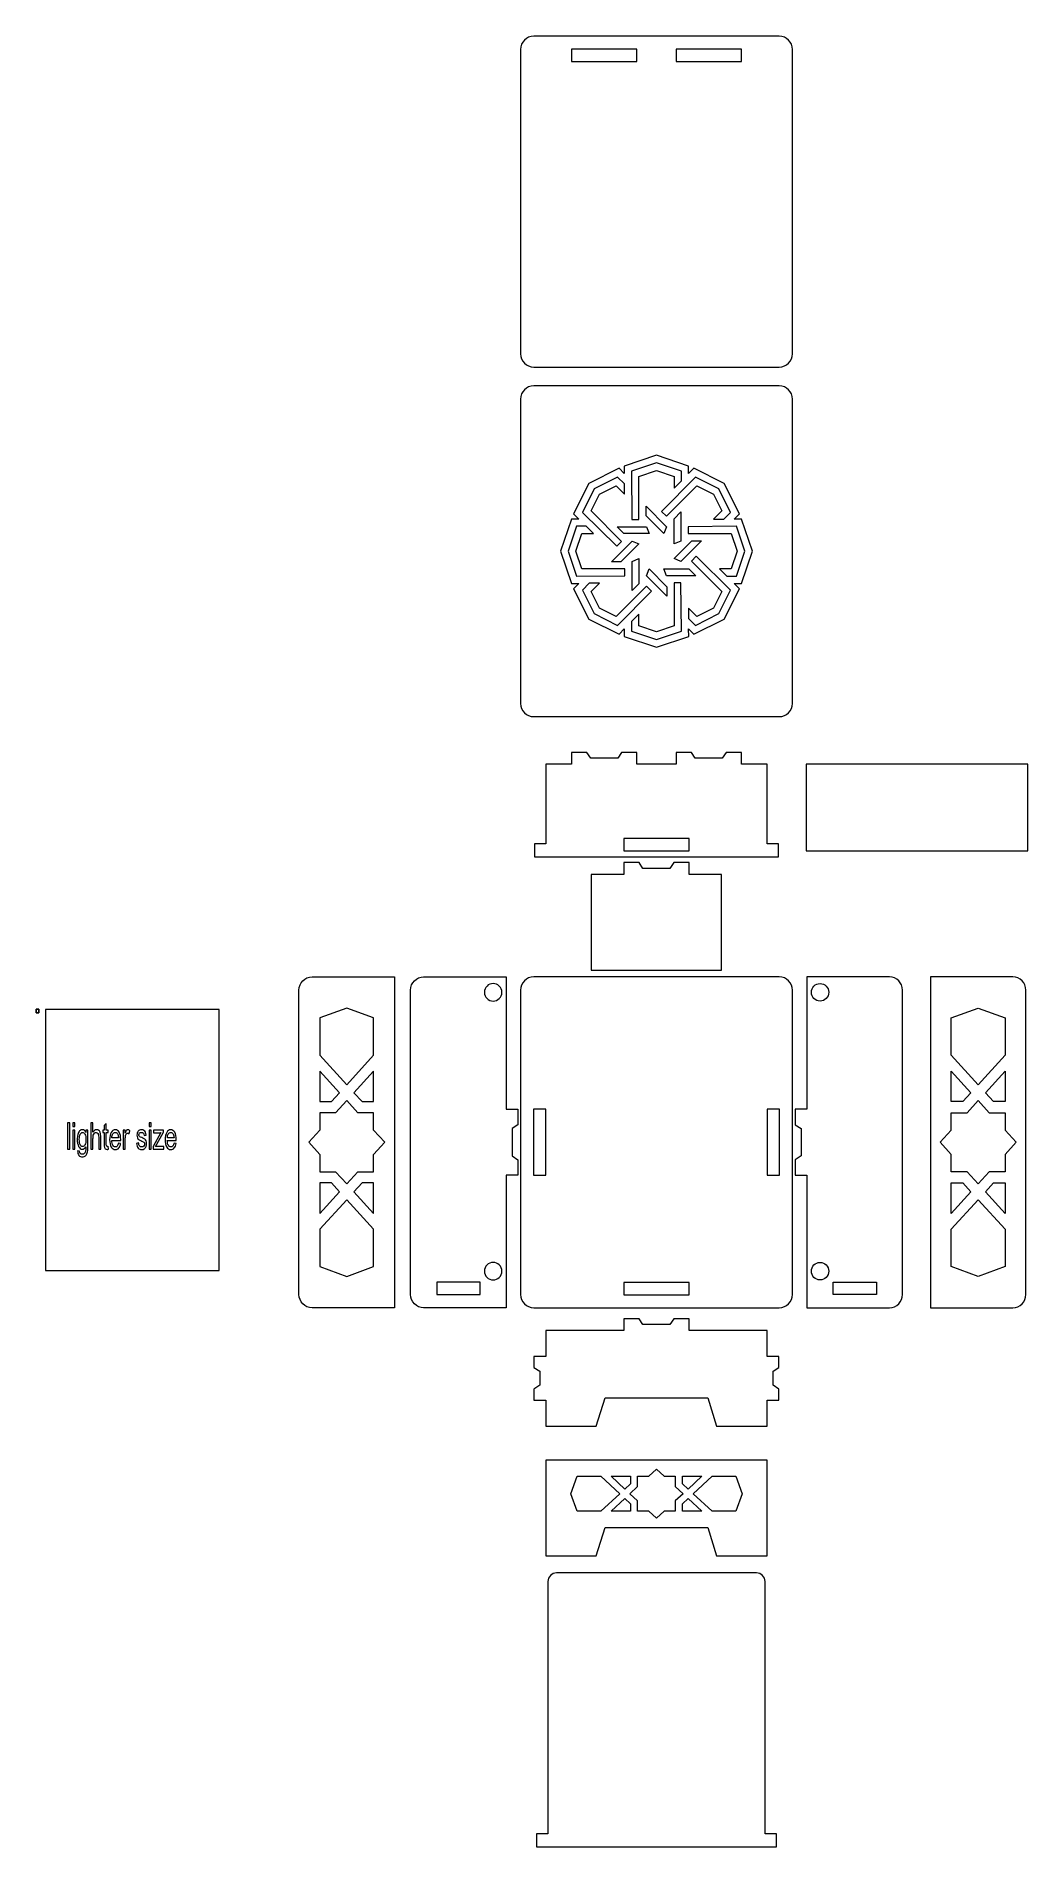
# Model space of a CAD drawing. Header units: millimetres. Extents: x -125 to 104, y -73 to 343.
import ezdxf

# ---------------------------------------------------------------- set-up
doc = ezdxf.new("R2010")
doc.units = ezdxf.units.MM
doc.header["$MEASUREMENT"] = 0
doc.header["$XCLIPFRAME"] = 0
doc.layers.add('Layer 1', color=7, linetype='Continuous')
picture_1 = doc.add_image_def('image1.jpg', size_in_pixel=(9753, 13716))

msp = doc.modelspace()

# ---------------------------------------------------------------- linework, layer by layer
at = {"layer": 'Layer 1', "color": 250, "lineweight": 20}
for points in [[(-1.2867, 337.321), (13.7133, 337.321), (13.7133, 340.121), (-1.2867, 340.121), (-1.2867, 337.321)], [(22.7905, 337.321), (37.7905, 337.321), (37.7905, 340.121), (22.7905, 340.121), (22.7905, 337.321)], [(52.7329, 155.7316), (103.7329, 155.7316), (103.7329, 175.659), (52.7329, 175.659), (52.7329, 155.7316)], [(-10.0481, 81.0712), (-7.2481, 81.0712), (-7.2481, 96.2506), (-10.0481, 96.2506), (-10.0481, 81.0712)], [(43.7519, 81.0712), (46.5519, 81.0712), (46.5519, 96.2506), (43.7519, 96.2506), (43.7519, 81.0712)]]:
    msp.add_lwpolyline(points, close=True, dxfattribs=at)
at = {"layer": 'Layer 1', "color": 114, "lineweight": 20}
msp.add_lwpolyline([(-122.3982, 59.1953), (-82.3982, 59.1953), (-82.3982, 119.1953), (-122.3982, 119.1953), (-122.3982, 59.1953)], close=True, dxfattribs=at)
at = {"layer": 'Layer 1', "color": 250, "lineweight": 20}
for points, knots in [([(-9.9994, 343.121), (-9.9994, 343.121), (46.5032, 343.121), (46.5032, 343.121), (46.5032, 343.121), (48.1801, 343.121), (49.5519, 341.7492), (49.5519, 340.0723), (49.5519, 340.0723), (49.5519, 340.0723), (49.5519, 270.0697), (49.5519, 270.0697), (49.5519, 270.0697), (49.5519, 268.3929), (48.1801, 267.021), (46.5032, 267.021), (46.5032, 267.021), (46.5032, 267.021), (-9.9994, 267.021), (-9.9994, 267.021), (-9.9994, 267.021), (-11.6763, 267.021), (-13.0481, 268.3929), (-13.0481, 270.0697), (-13.0481, 270.0697), (-13.0481, 270.0697), (-13.0481, 340.0723), (-13.0481, 340.0723), (-13.0481, 340.0723), (-13.0481, 341.7492), (-11.6763, 343.121), (-9.9994, 343.121)], [0, 0, 0, 0, 0.11111111, 0.11111111, 0.11111111, 0.11111111, 0.22222222, 0.22222222, 0.22222222, 0.22222222, 0.33333333, 0.33333333, 0.33333333, 0.33333333, 0.44444444, 0.44444444, 0.44444444, 0.44444444, 0.55555556, 0.55555556, 0.55555556, 0.55555556, 0.66666667, 0.66666667, 0.66666667, 0.66666667, 0.77777778, 0.77777778, 0.77777778, 0.77777778, 1, 1, 1, 1]), ([(-9.9994, 262.6876), (-9.9994, 262.6876), (46.5032, 262.6876), (46.5032, 262.6876), (46.5032, 262.6876), (48.1801, 262.6876), (49.5519, 261.3158), (49.5519, 259.6389), (49.5519, 259.6389), (49.5519, 259.6389), (49.5519, 189.6363), (49.5519, 189.6363), (49.5519, 189.6363), (49.5519, 187.9596), (48.1801, 186.5876), (46.5032, 186.5876), (46.5032, 186.5876), (46.5032, 186.5876), (-9.9994, 186.5876), (-9.9994, 186.5876), (-9.9994, 186.5876), (-11.6763, 186.5876), (-13.0481, 187.9596), (-13.0481, 189.6363), (-13.0481, 189.6363), (-13.0481, 189.6363), (-13.0481, 259.6389), (-13.0481, 259.6389), (-13.0481, 259.6389), (-13.0481, 261.3158), (-11.6763, 262.6876), (-9.9994, 262.6876)], [0, 0, 0, 0, 0.11111111, 0.11111111, 0.11111111, 0.11111111, 0.22222222, 0.22222222, 0.22222222, 0.22222222, 0.33333333, 0.33333333, 0.33333333, 0.33333333, 0.44444444, 0.44444444, 0.44444444, 0.44444444, 0.55555556, 0.55555556, 0.55555556, 0.55555556, 0.66666667, 0.66666667, 0.66666667, 0.66666667, 0.77777778, 0.77777778, 0.77777778, 0.77777778, 1, 1, 1, 1]), ([(9.1021, 225.8082), (9.1021, 225.8082), (1.1898, 233.5878), (1.1898, 233.5878), (1.1898, 233.5878), (1.1898, 233.5878), (3.8939, 238.9956), (3.8939, 238.9956), (3.8939, 238.9956), (3.8939, 238.9956), (9.3017, 241.6997), (9.3017, 241.6997), (9.3017, 241.6997), (9.3017, 241.6997), (10.8704, 240.131), (10.8704, 240.131), (10.8704, 240.131), (10.8704, 240.131), (10.8904, 237.7658), (10.8904, 237.7658), (10.8904, 237.7658), (10.8904, 237.7658), (8.9745, 239.6817), (8.9745, 239.6817), (8.9745, 239.6817), (8.9745, 239.6817), (5.1299, 237.7596), (5.1299, 237.7596), (5.1299, 237.7596), (5.1299, 237.7596), (3.2078, 233.915), (3.2078, 233.915), (3.2078, 233.915), (3.2078, 233.915), (10.2084, 226.9144), (10.2084, 226.9144), (10.2084, 226.9144), (10.2084, 226.9144), (9.1021, 225.8082), (9.1021, 225.8082)], [0, 0, 0, 0, 0.09090909, 0.09090909, 0.09090909, 0.09090909, 0.18181818, 0.18181818, 0.18181818, 0.18181818, 0.27272727, 0.27272727, 0.27272727, 0.27272727, 0.36363636, 0.36363636, 0.36363636, 0.36363636, 0.45454545, 0.45454545, 0.45454545, 0.45454545, 0.54545455, 0.54545455, 0.54545455, 0.54545455, 0.63636364, 0.63636364, 0.63636364, 0.63636364, 0.72727273, 0.72727273, 0.72727273, 0.72727273, 0.81818182, 0.81818182, 0.81818182, 0.81818182, 1, 1, 1, 1]), ([(12.6098, 231.9352), (12.6098, 231.9352), (12.5159, 243.0311), (12.5159, 243.0311), (12.5159, 243.0311), (12.5159, 243.0311), (18.2519, 244.9429), (18.2519, 244.9429), (18.2519, 244.9429), (18.2519, 244.9429), (23.9879, 243.0311), (23.9879, 243.0311), (23.9879, 243.0311), (23.9879, 243.0311), (23.9879, 240.8126), (23.9879, 240.8126), (23.9879, 240.8126), (23.9879, 240.8126), (22.3296, 239.1261), (22.3296, 239.1261), (22.3296, 239.1261), (22.3296, 239.1261), (22.3296, 241.8355), (22.3296, 241.8355), (22.3296, 241.8355), (22.3296, 241.8355), (18.2519, 243.1949), (18.2519, 243.1949), (18.2519, 243.1949), (18.2519, 243.1949), (14.1742, 241.8355), (14.1742, 241.8355), (14.1742, 241.8355), (14.1742, 241.8355), (14.1742, 231.9352), (14.1742, 231.9352), (14.1742, 231.9352), (14.1742, 231.9352), (12.6098, 231.9352), (12.6098, 231.9352)], [0, 0, 0, 0, 0.09090909, 0.09090909, 0.09090909, 0.09090909, 0.18181818, 0.18181818, 0.18181818, 0.18181818, 0.27272727, 0.27272727, 0.27272727, 0.27272727, 0.36363636, 0.36363636, 0.36363636, 0.36363636, 0.45454545, 0.45454545, 0.45454545, 0.45454545, 0.54545455, 0.54545455, 0.54545455, 0.54545455, 0.63636364, 0.63636364, 0.63636364, 0.63636364, 0.72727273, 0.72727273, 0.72727273, 0.72727273, 0.81818182, 0.81818182, 0.81818182, 0.81818182, 1, 1, 1, 1]), ([(19.4225, 233.7874), (19.4225, 233.7874), (27.2021, 241.6997), (27.2021, 241.6997), (27.2021, 241.6997), (27.2021, 241.6997), (32.6099, 238.9956), (32.6099, 238.9956), (32.6099, 238.9956), (32.6099, 238.9956), (35.314, 233.5878), (35.314, 233.5878), (35.314, 233.5878), (35.314, 233.5878), (33.7453, 232.0191), (33.7453, 232.0191), (33.7453, 232.0191), (33.7453, 232.0191), (31.3801, 231.9991), (31.3801, 231.9991), (31.3801, 231.9991), (31.3801, 231.9991), (33.296, 233.915), (33.296, 233.915), (33.296, 233.915), (33.296, 233.915), (31.3739, 237.7596), (31.3739, 237.7596), (31.3739, 237.7596), (31.3739, 237.7596), (27.5293, 239.6817), (27.5293, 239.6817), (27.5293, 239.6817), (27.5293, 239.6817), (20.5287, 232.6811), (20.5287, 232.6811), (20.5287, 232.6811), (20.5287, 232.6811), (19.4225, 233.7874), (19.4225, 233.7874)], [0, 0, 0, 0, 0.09090909, 0.09090909, 0.09090909, 0.09090909, 0.18181818, 0.18181818, 0.18181818, 0.18181818, 0.27272727, 0.27272727, 0.27272727, 0.27272727, 0.36363636, 0.36363636, 0.36363636, 0.36363636, 0.45454545, 0.45454545, 0.45454545, 0.45454545, 0.54545455, 0.54545455, 0.54545455, 0.54545455, 0.63636364, 0.63636364, 0.63636364, 0.63636364, 0.72727273, 0.72727273, 0.72727273, 0.72727273, 0.81818182, 0.81818182, 0.81818182, 0.81818182, 1, 1, 1, 1]), ([(15.844, 232.8122), (15.844, 232.8122), (19.9411, 228.7153), (19.9411, 228.7153), (19.9411, 228.7153), (19.9411, 228.7153), (20.583, 230.2657), (20.583, 230.2657), (20.583, 230.2657), (20.583, 230.2657), (15.844, 235.0045), (15.844, 235.0045), (15.844, 235.0045), (15.844, 235.0045), (15.844, 232.8122), (15.844, 232.8122)], [0, 0, 0, 0, 0.2, 0.2, 0.2, 0.2, 0.4, 0.4, 0.4, 0.4, 0.6, 0.6, 0.6, 0.6, 1, 1, 1, 1]), ([(22.3296, 232.1205), (22.3296, 232.1205), (22.3297, 226.3265), (22.3297, 226.3265), (22.3297, 226.3265), (22.3297, 226.3265), (23.8799, 226.969), (23.8799, 226.969), (23.8799, 226.969), (23.8799, 226.969), (23.8798, 233.6707), (23.8798, 233.6707), (23.8798, 233.6707), (23.8798, 233.6707), (22.3296, 232.1205), (22.3296, 232.1205)], [0, 0, 0, 0, 0.2, 0.2, 0.2, 0.2, 0.4, 0.4, 0.4, 0.4, 0.6, 0.6, 0.6, 0.6, 1, 1, 1, 1]), ([(10.9543, 218.9955), (10.9543, 218.9955), (-0.1416, 218.9016), (-0.1416, 218.9016), (-0.1416, 218.9016), (-0.1416, 218.9016), (-2.0534, 224.6376), (-2.0534, 224.6376), (-2.0534, 224.6376), (-2.0534, 224.6376), (-0.1416, 230.3736), (-0.1416, 230.3736), (-0.1416, 230.3736), (-0.1416, 230.3736), (2.0769, 230.3736), (2.0769, 230.3736), (2.0769, 230.3736), (2.0769, 230.3736), (3.7634, 228.7153), (3.7634, 228.7153), (3.7634, 228.7153), (3.7634, 228.7153), (1.054, 228.7153), (1.054, 228.7153), (1.054, 228.7153), (1.054, 228.7153), (-0.3054, 224.6376), (-0.3054, 224.6376), (-0.3054, 224.6376), (-0.3054, 224.6376), (1.054, 220.5599), (1.054, 220.5599), (1.054, 220.5599), (1.054, 220.5599), (10.9543, 220.5599), (10.9543, 220.5599), (10.9543, 220.5599), (10.9543, 220.5599), (10.9543, 218.9955), (10.9543, 218.9955)], [0, 0, 0, 0, 0.09090909, 0.09090909, 0.09090909, 0.09090909, 0.18181818, 0.18181818, 0.18181818, 0.18181818, 0.27272727, 0.27272727, 0.27272727, 0.27272727, 0.36363636, 0.36363636, 0.36363636, 0.36363636, 0.45454545, 0.45454545, 0.45454545, 0.45454545, 0.54545455, 0.54545455, 0.54545455, 0.54545455, 0.63636364, 0.63636364, 0.63636364, 0.63636364, 0.72727273, 0.72727273, 0.72727273, 0.72727273, 0.81818182, 0.81818182, 0.81818182, 0.81818182, 1, 1, 1, 1]), ([(10.769, 228.7153), (10.769, 228.7153), (16.563, 228.7154), (16.563, 228.7154), (16.563, 228.7154), (16.563, 228.7154), (15.9205, 230.2656), (15.9205, 230.2656), (15.9205, 230.2656), (15.9205, 230.2656), (9.2188, 230.2655), (9.2188, 230.2655), (9.2188, 230.2655), (9.2188, 230.2655), (10.769, 228.7153), (10.769, 228.7153)], [0, 0, 0, 0, 0.2, 0.2, 0.2, 0.2, 0.4, 0.4, 0.4, 0.4, 0.6, 0.6, 0.6, 0.6, 1, 1, 1, 1]), ([(25.5495, 230.2797), (25.5495, 230.2797), (36.6454, 230.3736), (36.6454, 230.3736), (36.6454, 230.3736), (36.6454, 230.3736), (38.5572, 224.6376), (38.5572, 224.6376), (38.5572, 224.6376), (38.5572, 224.6376), (36.6454, 218.9016), (36.6454, 218.9016), (36.6454, 218.9016), (36.6454, 218.9016), (34.4269, 218.9016), (34.4269, 218.9016), (34.4269, 218.9016), (34.4269, 218.9016), (32.7404, 220.5599), (32.7404, 220.5599), (32.7404, 220.5599), (32.7404, 220.5599), (35.4498, 220.5599), (35.4498, 220.5599), (35.4498, 220.5599), (35.4498, 220.5599), (36.8092, 224.6376), (36.8092, 224.6376), (36.8092, 224.6376), (36.8092, 224.6376), (35.4498, 228.7153), (35.4498, 228.7153), (35.4498, 228.7153), (35.4498, 228.7153), (25.5495, 228.7153), (25.5495, 228.7153), (25.5495, 228.7153), (25.5495, 228.7153), (25.5495, 230.2797), (25.5495, 230.2797)], [0, 0, 0, 0, 0.09090909, 0.09090909, 0.09090909, 0.09090909, 0.18181818, 0.18181818, 0.18181818, 0.18181818, 0.27272727, 0.27272727, 0.27272727, 0.27272727, 0.36363636, 0.36363636, 0.36363636, 0.36363636, 0.45454545, 0.45454545, 0.45454545, 0.45454545, 0.54545455, 0.54545455, 0.54545455, 0.54545455, 0.63636364, 0.63636364, 0.63636364, 0.63636364, 0.72727273, 0.72727273, 0.72727273, 0.72727273, 0.81818182, 0.81818182, 0.81818182, 0.81818182, 1, 1, 1, 1]), ([(10.0773, 222.2297), (10.0773, 222.2297), (14.1742, 226.3268), (14.1742, 226.3268), (14.1742, 226.3268), (14.1742, 226.3268), (12.6238, 226.9687), (12.6238, 226.9687), (12.6238, 226.9687), (12.6238, 226.9687), (7.885, 222.2297), (7.885, 222.2297), (7.885, 222.2297), (7.885, 222.2297), (10.0773, 222.2297), (10.0773, 222.2297)], [0, 0, 0, 0, 0.2, 0.2, 0.2, 0.2, 0.4, 0.4, 0.4, 0.4, 0.6, 0.6, 0.6, 0.6, 1, 1, 1, 1]), ([(26.4265, 227.0455), (26.4265, 227.0455), (22.3296, 222.9484), (22.3296, 222.9484), (22.3296, 222.9484), (22.3296, 222.9484), (23.88, 222.3065), (23.88, 222.3065), (23.88, 222.3065), (23.88, 222.3065), (28.6188, 227.0455), (28.6188, 227.0455), (28.6188, 227.0455), (28.6188, 227.0455), (26.4265, 227.0455), (26.4265, 227.0455)], [0, 0, 0, 0, 0.2, 0.2, 0.2, 0.2, 0.4, 0.4, 0.4, 0.4, 0.6, 0.6, 0.6, 0.6, 1, 1, 1, 1]), ([(14.1742, 217.1547), (14.1742, 217.1547), (14.1741, 222.9487), (14.1741, 222.9487), (14.1741, 222.9487), (14.1741, 222.9487), (12.6239, 222.3062), (12.6239, 222.3062), (12.6239, 222.3062), (12.6239, 222.3062), (12.624, 215.6045), (12.624, 215.6045), (12.624, 215.6045), (12.624, 215.6045), (14.1742, 217.1547), (14.1742, 217.1547)], [0, 0, 0, 0, 0.2, 0.2, 0.2, 0.2, 0.4, 0.4, 0.4, 0.4, 0.6, 0.6, 0.6, 0.6, 1, 1, 1, 1]), ([(27.4017, 223.467), (27.4017, 223.467), (35.314, 215.6874), (35.314, 215.6874), (35.314, 215.6874), (35.314, 215.6874), (32.6099, 210.2796), (32.6099, 210.2796), (32.6099, 210.2796), (32.6099, 210.2796), (27.2021, 207.5755), (27.2021, 207.5755), (27.2021, 207.5755), (27.2021, 207.5755), (25.6334, 209.1442), (25.6334, 209.1442), (25.6334, 209.1442), (25.6334, 209.1442), (25.6134, 211.5094), (25.6134, 211.5094), (25.6134, 211.5094), (25.6134, 211.5094), (27.5293, 209.5935), (27.5293, 209.5935), (27.5293, 209.5935), (27.5293, 209.5935), (31.3739, 211.5156), (31.3739, 211.5156), (31.3739, 211.5156), (31.3739, 211.5156), (33.296, 215.3602), (33.296, 215.3602), (33.296, 215.3602), (33.296, 215.3602), (26.2954, 222.3608), (26.2954, 222.3608), (26.2954, 222.3608), (26.2954, 222.3608), (27.4017, 223.467), (27.4017, 223.467)], [0, 0, 0, 0, 0.09090909, 0.09090909, 0.09090909, 0.09090909, 0.18181818, 0.18181818, 0.18181818, 0.18181818, 0.27272727, 0.27272727, 0.27272727, 0.27272727, 0.36363636, 0.36363636, 0.36363636, 0.36363636, 0.45454545, 0.45454545, 0.45454545, 0.45454545, 0.54545455, 0.54545455, 0.54545455, 0.54545455, 0.63636364, 0.63636364, 0.63636364, 0.63636364, 0.72727273, 0.72727273, 0.72727273, 0.72727273, 0.81818182, 0.81818182, 0.81818182, 0.81818182, 1, 1, 1, 1]), ([(17.0813, 215.4878), (17.0813, 215.4878), (9.3017, 207.5755), (9.3017, 207.5755), (9.3017, 207.5755), (9.3017, 207.5755), (3.8939, 210.2796), (3.8939, 210.2796), (3.8939, 210.2796), (3.8939, 210.2796), (1.1898, 215.6874), (1.1898, 215.6874), (1.1898, 215.6874), (1.1898, 215.6874), (2.7585, 217.2561), (2.7585, 217.2561), (2.7585, 217.2561), (2.7585, 217.2561), (5.1237, 217.2761), (5.1237, 217.2761), (5.1237, 217.2761), (5.1237, 217.2761), (3.2078, 215.3602), (3.2078, 215.3602), (3.2078, 215.3602), (3.2078, 215.3602), (5.1299, 211.5156), (5.1299, 211.5156), (5.1299, 211.5156), (5.1299, 211.5156), (8.9745, 209.5935), (8.9745, 209.5935), (8.9745, 209.5935), (8.9745, 209.5935), (15.9751, 216.5941), (15.9751, 216.5941), (15.9751, 216.5941), (15.9751, 216.5941), (17.0813, 215.4878), (17.0813, 215.4878)], [0, 0, 0, 0, 0.09090909, 0.09090909, 0.09090909, 0.09090909, 0.18181818, 0.18181818, 0.18181818, 0.18181818, 0.27272727, 0.27272727, 0.27272727, 0.27272727, 0.36363636, 0.36363636, 0.36363636, 0.36363636, 0.45454545, 0.45454545, 0.45454545, 0.45454545, 0.54545455, 0.54545455, 0.54545455, 0.54545455, 0.63636364, 0.63636364, 0.63636364, 0.63636364, 0.72727273, 0.72727273, 0.72727273, 0.72727273, 0.81818182, 0.81818182, 0.81818182, 0.81818182, 1, 1, 1, 1]), ([(23.894, 217.34), (23.894, 217.34), (23.9879, 206.2441), (23.9879, 206.2441), (23.9879, 206.2441), (23.9879, 206.2441), (18.2519, 204.3323), (18.2519, 204.3323), (18.2519, 204.3323), (18.2519, 204.3323), (12.5159, 206.2441), (12.5159, 206.2441), (12.5159, 206.2441), (12.5159, 206.2441), (12.5159, 208.4626), (12.5159, 208.4626), (12.5159, 208.4626), (12.5159, 208.4626), (14.1742, 210.1491), (14.1742, 210.1491), (14.1742, 210.1491), (14.1742, 210.1491), (14.1742, 207.4397), (14.1742, 207.4397), (14.1742, 207.4397), (14.1742, 207.4397), (18.2519, 206.0803), (18.2519, 206.0803), (18.2519, 206.0803), (18.2519, 206.0803), (22.3296, 207.4397), (22.3296, 207.4397), (22.3296, 207.4397), (22.3296, 207.4397), (22.3296, 217.34), (22.3296, 217.34), (22.3296, 217.34), (22.3296, 217.34), (23.894, 217.34), (23.894, 217.34)], [0, 0, 0, 0, 0.09090909, 0.09090909, 0.09090909, 0.09090909, 0.18181818, 0.18181818, 0.18181818, 0.18181818, 0.27272727, 0.27272727, 0.27272727, 0.27272727, 0.36363636, 0.36363636, 0.36363636, 0.36363636, 0.45454545, 0.45454545, 0.45454545, 0.45454545, 0.54545455, 0.54545455, 0.54545455, 0.54545455, 0.63636364, 0.63636364, 0.63636364, 0.63636364, 0.72727273, 0.72727273, 0.72727273, 0.72727273, 0.81818182, 0.81818182, 0.81818182, 0.81818182, 1, 1, 1, 1]), ([(20.6598, 216.463), (20.6598, 216.463), (16.5627, 220.5599), (16.5627, 220.5599), (16.5627, 220.5599), (16.5627, 220.5599), (15.9208, 219.0095), (15.9208, 219.0095), (15.9208, 219.0095), (15.9208, 219.0095), (20.6598, 214.2707), (20.6598, 214.2707), (20.6598, 214.2707), (20.6598, 214.2707), (20.6598, 216.463), (20.6598, 216.463)], [0, 0, 0, 0, 0.2, 0.2, 0.2, 0.2, 0.4, 0.4, 0.4, 0.4, 0.6, 0.6, 0.6, 0.6, 1, 1, 1, 1]), ([(25.7348, 220.5599), (25.7348, 220.5599), (19.9408, 220.5598), (19.9408, 220.5598), (19.9408, 220.5598), (19.9408, 220.5598), (20.5833, 219.0096), (20.5833, 219.0096), (20.5833, 219.0096), (20.5833, 219.0096), (27.285, 219.0097), (27.285, 219.0097), (27.285, 219.0097), (27.285, 219.0097), (25.7348, 220.5599), (25.7348, 220.5599)], [0, 0, 0, 0, 0.2, 0.2, 0.2, 0.2, 0.4, 0.4, 0.4, 0.4, 0.6, 0.6, 0.6, 0.6, 1, 1, 1, 1]), ([(43.7519, 175.659), (43.7519, 175.659), (43.7519, 157.359), (43.7519, 157.359), (43.7519, 157.359), (43.7519, 157.359), (46.3519, 157.359), (46.3519, 157.359), (46.3519, 157.359), (46.3519, 157.359), (46.3519, 154.359), (46.3519, 154.359), (46.3519, 154.359), (46.3519, 154.359), (43.7519, 154.359), (43.7519, 154.359), (43.7519, 154.359), (43.7519, 154.359), (-7.2481, 154.359), (-7.2481, 154.359), (-7.2481, 154.359), (-7.2481, 154.359), (-9.8481, 154.359), (-9.8481, 154.359), (-9.8481, 154.359), (-9.8481, 154.359), (-9.8481, 157.359), (-9.8481, 157.359), (-9.8481, 157.359), (-9.8481, 157.359), (-7.2481, 157.359), (-7.2481, 157.359), (-7.2481, 157.359), (-7.2481, 157.359), (-7.2481, 175.659), (-7.2481, 175.659), (-7.2481, 175.659), (-7.2481, 175.659), (-1.2867, 175.659), (-1.2867, 175.659), (-1.2867, 175.659), (-1.2867, 175.659), (-1.2867, 178.359), (-1.2867, 178.359), (-1.2867, 178.359), (-1.2867, 178.359), (2.2154, 178.359), (2.2154, 178.359), (2.2154, 178.359), (2.2154, 178.359), (3.1042, 177.009), (3.1042, 177.009), (3.1042, 177.009), (3.1042, 177.009), (9.3224, 177.009), (9.3224, 177.009), (9.3224, 177.009), (9.3224, 177.009), (10.2112, 178.359), (10.2112, 178.359), (10.2112, 178.359), (10.2112, 178.359), (13.7133, 178.359), (13.7133, 178.359), (13.7133, 178.359), (13.7133, 178.359), (13.7133, 175.659), (13.7133, 175.659), (13.7133, 175.659), (13.7133, 175.659), (22.7905, 175.659), (22.7905, 175.659), (22.7905, 175.659), (22.7905, 175.659), (22.7905, 178.359), (22.7905, 178.359), (22.7905, 178.359), (22.7905, 178.359), (26.2926, 178.359), (26.2926, 178.359), (26.2926, 178.359), (26.2926, 178.359), (27.1814, 177.009), (27.1814, 177.009), (27.1814, 177.009), (27.1814, 177.009), (33.3996, 177.009), (33.3996, 177.009), (33.3996, 177.009), (33.3996, 177.009), (34.2884, 178.359), (34.2884, 178.359), (34.2884, 178.359), (34.2884, 178.359), (37.7905, 178.359), (37.7905, 178.359), (37.7905, 178.359), (37.7905, 178.359), (37.7905, 175.659), (37.7905, 175.659), (37.7905, 175.659), (37.7905, 175.659), (43.7519, 175.659), (43.7519, 175.659)], [0, 0, 0, 0, 0.03703704, 0.03703704, 0.03703704, 0.03703704, 0.07407407, 0.07407407, 0.07407407, 0.07407407, 0.11111111, 0.11111111, 0.11111111, 0.11111111, 0.14814815, 0.14814815, 0.14814815, 0.14814815, 0.18518519, 0.18518519, 0.18518519, 0.18518519, 0.22222222, 0.22222222, 0.22222222, 0.22222222, 0.25925926, 0.25925926, 0.25925926, 0.25925926, 0.2962963, 0.2962963, 0.2962963, 0.2962963, 0.33333333, 0.33333333, 0.33333333, 0.33333333, 0.37037037, 0.37037037, 0.37037037, 0.37037037, 0.40740741, 0.40740741, 0.40740741, 0.40740741, 0.44444444, 0.44444444, 0.44444444, 0.44444444, 0.48148148, 0.48148148, 0.48148148, 0.48148148, 0.51851852, 0.51851852, 0.51851852, 0.51851852, 0.55555556, 0.55555556, 0.55555556, 0.55555556, 0.59259259, 0.59259259, 0.59259259, 0.59259259, 0.62962963, 0.62962963, 0.62962963, 0.62962963, 0.66666667, 0.66666667, 0.66666667, 0.66666667, 0.7037037, 0.7037037, 0.7037037, 0.7037037, 0.74074074, 0.74074074, 0.74074074, 0.74074074, 0.77777778, 0.77777778, 0.77777778, 0.77777778, 0.81481481, 0.81481481, 0.81481481, 0.81481481, 0.85185185, 0.85185185, 0.85185185, 0.85185185, 0.88888889, 0.88888889, 0.88888889, 0.88888889, 0.92592593, 0.92592593, 0.92592593, 0.92592593, 1, 1, 1, 1]), ([(25.7519, 158.5315), (25.7519, 158.5315), (25.7519, 155.7315), (25.7519, 155.7315), (25.7519, 155.7315), (25.7519, 155.7315), (10.7519, 155.7315), (10.7519, 155.7315), (10.7519, 155.7315), (10.7519, 155.7315), (10.7519, 158.5315), (10.7519, 158.5315), (10.7519, 158.5315), (10.7519, 158.5315), (25.7519, 158.5315), (25.7519, 158.5315)], [0, 0, 0, 0, 0.2, 0.2, 0.2, 0.2, 0.4, 0.4, 0.4, 0.4, 0.6, 0.6, 0.6, 0.6, 1, 1, 1, 1]), ([(33.2519, 150.2969), (33.2519, 150.2969), (33.2519, 128.2969), (33.2519, 128.2969), (33.2519, 128.2969), (33.2519, 128.2969), (3.2519, 128.2969), (3.2519, 128.2969), (3.2519, 128.2969), (3.2519, 128.2969), (3.2519, 150.2969), (3.2519, 150.2969), (3.2519, 150.2969), (3.2519, 150.2969), (10.7519, 150.2969), (10.7519, 150.2969), (10.7519, 150.2969), (10.7519, 150.2969), (10.7519, 152.9969), (10.7519, 152.9969), (10.7519, 152.9969), (10.7519, 152.9969), (14.254, 152.9969), (14.254, 152.9969), (14.254, 152.9969), (14.254, 152.9969), (15.1428, 151.6469), (15.1428, 151.6469), (15.1428, 151.6469), (15.1428, 151.6469), (21.361, 151.6469), (21.361, 151.6469), (21.361, 151.6469), (21.361, 151.6469), (22.2498, 152.9969), (22.2498, 152.9969), (22.2498, 152.9969), (22.2498, 152.9969), (25.7519, 152.9969), (25.7519, 152.9969), (25.7519, 152.9969), (25.7519, 152.9969), (25.7519, 150.2969), (25.7519, 150.2969), (25.7519, 150.2969), (25.7519, 150.2969), (33.2519, 150.2969), (33.2519, 150.2969)], [0, 0, 0, 0, 0.07692308, 0.07692308, 0.07692308, 0.07692308, 0.15384615, 0.15384615, 0.15384615, 0.15384615, 0.23076923, 0.23076923, 0.23076923, 0.23076923, 0.30769231, 0.30769231, 0.30769231, 0.30769231, 0.38461538, 0.38461538, 0.38461538, 0.38461538, 0.46153846, 0.46153846, 0.46153846, 0.46153846, 0.53846154, 0.53846154, 0.53846154, 0.53846154, 0.61538462, 0.61538462, 0.61538462, 0.61538462, 0.69230769, 0.69230769, 0.69230769, 0.69230769, 0.76923077, 0.76923077, 0.76923077, 0.76923077, 0.84615385, 0.84615385, 0.84615385, 0.84615385, 1, 1, 1, 1]), ([(-42.0454, 126.7109), (-42.0454, 126.7109), (-61.0456, 126.7109), (-61.0456, 126.7109), (-61.0456, 126.7109), (-62.6955, 126.7109), (-64.0454, 125.3447), (-64.0454, 123.675), (-64.0454, 123.675), (-64.0454, 123.675), (-64.0454, 53.6468), (-64.0454, 53.6468), (-64.0454, 53.6468), (-64.0454, 51.9771), (-62.6954, 50.6109), (-61.0456, 50.6109), (-61.0456, 50.6109), (-61.0456, 50.6109), (-42.0454, 50.6109), (-42.0454, 50.6109), (-42.0454, 50.6109), (-42.0454, 50.6109), (-42.0454, 74.2301), (-42.0454, 74.2301), (-42.0454, 74.2301), (-42.0454, 74.2301), (-42.0454, 81.0711), (-42.0454, 81.0711), (-42.0454, 81.0711), (-42.0454, 81.0711), (-42.0454, 96.2506), (-42.0454, 96.2506), (-42.0454, 96.2506), (-42.0454, 96.2506), (-42.0454, 102.9685), (-42.0454, 102.9685), (-42.0454, 102.9685), (-42.0454, 102.9685), (-42.0454, 126.7109), (-42.0454, 126.7109)], [0, 0, 0, 0, 0.09090909, 0.09090909, 0.09090909, 0.09090909, 0.18181818, 0.18181818, 0.18181818, 0.18181818, 0.27272727, 0.27272727, 0.27272727, 0.27272727, 0.36363636, 0.36363636, 0.36363636, 0.36363636, 0.45454545, 0.45454545, 0.45454545, 0.45454545, 0.54545455, 0.54545455, 0.54545455, 0.54545455, 0.63636364, 0.63636364, 0.63636364, 0.63636364, 0.72727273, 0.72727273, 0.72727273, 0.72727273, 0.81818182, 0.81818182, 0.81818182, 0.81818182, 1, 1, 1, 1]), ([(-16.3469, 126.7109), (-16.3469, 126.7109), (-35.3471, 126.7109), (-35.3471, 126.7109), (-35.3471, 126.7109), (-36.997, 126.7109), (-38.3469, 125.3447), (-38.3469, 123.675), (-38.3469, 123.675), (-38.3469, 123.675), (-38.3469, 53.6468), (-38.3469, 53.6468), (-38.3469, 53.6468), (-38.3469, 51.9771), (-36.9969, 50.6109), (-35.3471, 50.6109), (-35.3471, 50.6109), (-35.3471, 50.6109), (-16.3469, 50.6109), (-16.3469, 50.6109), (-16.3469, 50.6109), (-16.3469, 50.6109), (-16.3469, 81.0711), (-16.3469, 81.0711), (-16.3469, 81.0711), (-16.3469, 81.0711), (-13.6469, 81.0711), (-13.6469, 81.0711), (-13.6469, 81.0711), (-13.6469, 81.0711), (-13.6469, 84.6151), (-13.6469, 84.6151), (-13.6469, 84.6151), (-13.6469, 84.6151), (-14.9969, 85.5145), (-14.9969, 85.5145), (-14.9969, 85.5145), (-14.9969, 85.5145), (-14.9969, 91.8072), (-14.9969, 91.8072), (-14.9969, 91.8072), (-14.9969, 91.8072), (-13.6469, 92.7066), (-13.6469, 92.7066), (-13.6469, 92.7066), (-13.6469, 92.7066), (-13.6469, 96.2506), (-13.6469, 96.2506), (-13.6469, 96.2506), (-13.6469, 96.2506), (-16.3469, 96.2506), (-16.3469, 96.2506), (-16.3469, 96.2506), (-16.3469, 96.2506), (-16.3469, 126.7109), (-16.3469, 126.7109)], [0, 0, 0, 0, 0.06666667, 0.06666667, 0.06666667, 0.06666667, 0.13333333, 0.13333333, 0.13333333, 0.13333333, 0.2, 0.2, 0.2, 0.2, 0.26666667, 0.26666667, 0.26666667, 0.26666667, 0.33333333, 0.33333333, 0.33333333, 0.33333333, 0.4, 0.4, 0.4, 0.4, 0.46666667, 0.46666667, 0.46666667, 0.46666667, 0.53333333, 0.53333333, 0.53333333, 0.53333333, 0.6, 0.6, 0.6, 0.6, 0.66666667, 0.66666667, 0.66666667, 0.66666667, 0.73333333, 0.73333333, 0.73333333, 0.73333333, 0.8, 0.8, 0.8, 0.8, 0.86666667, 0.86666667, 0.86666667, 0.86666667, 1, 1, 1, 1]), ([(-19.3469, 121.145), (-18.8165, 121.145), (-18.3077, 121.3583), (-17.9327, 121.7379), (-17.9327, 121.7379), (-17.5576, 122.1174), (-17.3469, 122.6323), (-17.3469, 123.169), (-17.3469, 123.169), (-17.3469, 123.7056), (-17.5576, 124.2205), (-17.9327, 124.6001), (-17.9327, 124.6001), (-18.3077, 124.9795), (-18.8165, 125.1929), (-19.3469, 125.1929), (-19.3469, 125.1929), (-19.8773, 125.1927), (-20.386, 124.9797), (-20.7611, 124.6001), (-20.7611, 124.6001), (-21.1362, 124.2204), (-21.3469, 123.7058), (-21.3469, 123.169), (-21.3469, 123.169), (-21.3469, 122.6323), (-21.1362, 122.1174), (-20.7611, 121.7379), (-20.7611, 121.7379), (-20.386, 121.3583), (-19.8773, 121.1451), (-19.3469, 121.1451)], [0, 0, 0, 0, 0.11111111, 0.11111111, 0.11111111, 0.11111111, 0.22222222, 0.22222222, 0.22222222, 0.22222222, 0.33333333, 0.33333333, 0.33333333, 0.33333333, 0.44444444, 0.44444444, 0.44444444, 0.44444444, 0.55555556, 0.55555556, 0.55555556, 0.55555556, 0.66666667, 0.66666667, 0.66666667, 0.66666667, 0.77777778, 0.77777778, 0.77777778, 0.77777778, 1, 1, 1, 1]), ([(-9.9994, 126.7109), (-9.9994, 126.7109), (46.5032, 126.7109), (46.5032, 126.7109), (46.5032, 126.7109), (48.1801, 126.7109), (49.5519, 125.3391), (49.5519, 123.6622), (49.5519, 123.6622), (49.5519, 123.6622), (49.5519, 53.6596), (49.5519, 53.6596), (49.5519, 53.6596), (49.5519, 51.9828), (48.1801, 50.6109), (46.5032, 50.6109), (46.5032, 50.6109), (46.5032, 50.6109), (-9.9994, 50.6109), (-9.9994, 50.6109), (-9.9994, 50.6109), (-11.6763, 50.6109), (-13.0481, 51.9828), (-13.0481, 53.6596), (-13.0481, 53.6596), (-13.0481, 53.6596), (-13.0481, 123.6622), (-13.0481, 123.6622), (-13.0481, 123.6622), (-13.0481, 125.3391), (-11.6763, 126.7109), (-9.9994, 126.7109)], [0, 0, 0, 0, 0.11111111, 0.11111111, 0.11111111, 0.11111111, 0.22222222, 0.22222222, 0.22222222, 0.22222222, 0.33333333, 0.33333333, 0.33333333, 0.33333333, 0.44444444, 0.44444444, 0.44444444, 0.44444444, 0.55555556, 0.55555556, 0.55555556, 0.55555556, 0.66666667, 0.66666667, 0.66666667, 0.66666667, 0.77777778, 0.77777778, 0.77777778, 0.77777778, 1, 1, 1, 1]), ([(52.9005, 126.7109), (52.9005, 126.7109), (71.9007, 126.7109), (71.9007, 126.7109), (71.9007, 126.7109), (73.5506, 126.7109), (74.9005, 125.3447), (74.9005, 123.675), (74.9005, 123.675), (74.9005, 123.675), (74.9005, 53.6468), (74.9005, 53.6468), (74.9005, 53.6468), (74.9005, 51.9771), (73.5505, 50.6109), (71.9007, 50.6109), (71.9007, 50.6109), (71.9007, 50.6109), (52.9005, 50.6109), (52.9005, 50.6109), (52.9005, 50.6109), (52.9005, 50.6109), (52.9005, 81.0711), (52.9005, 81.0711), (52.9005, 81.0711), (52.9005, 81.0711), (50.2005, 81.0711), (50.2005, 81.0711), (50.2005, 81.0711), (50.2005, 81.0711), (50.2005, 84.6151), (50.2005, 84.6151), (50.2005, 84.6151), (50.2005, 84.6151), (51.5505, 85.5145), (51.5505, 85.5145), (51.5505, 85.5145), (51.5505, 85.5145), (51.5505, 91.8072), (51.5505, 91.8072), (51.5505, 91.8072), (51.5505, 91.8072), (50.2005, 92.7066), (50.2005, 92.7066), (50.2005, 92.7066), (50.2005, 92.7066), (50.2005, 96.2506), (50.2005, 96.2506), (50.2005, 96.2506), (50.2005, 96.2506), (52.9005, 96.2506), (52.9005, 96.2506), (52.9005, 96.2506), (52.9005, 96.2506), (52.9005, 126.7109), (52.9005, 126.7109)], [0, 0, 0, 0, 0.06666667, 0.06666667, 0.06666667, 0.06666667, 0.13333333, 0.13333333, 0.13333333, 0.13333333, 0.2, 0.2, 0.2, 0.2, 0.26666667, 0.26666667, 0.26666667, 0.26666667, 0.33333333, 0.33333333, 0.33333333, 0.33333333, 0.4, 0.4, 0.4, 0.4, 0.46666667, 0.46666667, 0.46666667, 0.46666667, 0.53333333, 0.53333333, 0.53333333, 0.53333333, 0.6, 0.6, 0.6, 0.6, 0.66666667, 0.66666667, 0.66666667, 0.66666667, 0.73333333, 0.73333333, 0.73333333, 0.73333333, 0.8, 0.8, 0.8, 0.8, 0.86666667, 0.86666667, 0.86666667, 0.86666667, 1, 1, 1, 1]), ([(55.9005, 121.145), (55.3701, 121.145), (54.8613, 121.3583), (54.4863, 121.7379), (54.4863, 121.7379), (54.1112, 122.1174), (53.9005, 122.6323), (53.9005, 123.169), (53.9005, 123.169), (53.9005, 123.7056), (54.1112, 124.2205), (54.4863, 124.6001), (54.4863, 124.6001), (54.8613, 124.9795), (55.3701, 125.1929), (55.9005, 125.1929), (55.9005, 125.1929), (56.4309, 125.1927), (56.9396, 124.9797), (57.3147, 124.6001), (57.3147, 124.6001), (57.6898, 124.2204), (57.9005, 123.7058), (57.9005, 123.169), (57.9005, 123.169), (57.9005, 122.6323), (57.6898, 122.1174), (57.3147, 121.7379), (57.3147, 121.7379), (56.9396, 121.3583), (56.4309, 121.1451), (55.9005, 121.1451)], [0, 0, 0, 0, 0.11111111, 0.11111111, 0.11111111, 0.11111111, 0.22222222, 0.22222222, 0.22222222, 0.22222222, 0.33333333, 0.33333333, 0.33333333, 0.33333333, 0.44444444, 0.44444444, 0.44444444, 0.44444444, 0.55555556, 0.55555556, 0.55555556, 0.55555556, 0.66666667, 0.66666667, 0.66666667, 0.66666667, 0.77777778, 0.77777778, 0.77777778, 0.77777778, 1, 1, 1, 1]), ([(81.2992, 126.7109), (81.2992, 126.7109), (100.2994, 126.7109), (100.2994, 126.7109), (100.2994, 126.7109), (101.9493, 126.7109), (103.2992, 125.3447), (103.2992, 123.675), (103.2992, 123.675), (103.2992, 123.675), (103.2992, 53.6468), (103.2992, 53.6468), (103.2992, 53.6468), (103.2992, 51.9771), (101.9492, 50.6109), (100.2994, 50.6109), (100.2994, 50.6109), (100.2994, 50.6109), (81.2992, 50.6109), (81.2992, 50.6109), (81.2992, 50.6109), (81.2992, 50.6109), (81.2992, 74.2301), (81.2992, 74.2301), (81.2992, 74.2301), (81.2992, 74.2301), (81.2992, 81.0711), (81.2992, 81.0711), (81.2992, 81.0711), (81.2992, 81.0711), (81.2992, 96.2506), (81.2992, 96.2506), (81.2992, 96.2506), (81.2992, 96.2506), (81.2992, 102.9685), (81.2992, 102.9685), (81.2992, 102.9685), (81.2992, 102.9685), (81.2992, 126.7109), (81.2992, 126.7109)], [0, 0, 0, 0, 0.09090909, 0.09090909, 0.09090909, 0.09090909, 0.18181818, 0.18181818, 0.18181818, 0.18181818, 0.27272727, 0.27272727, 0.27272727, 0.27272727, 0.36363636, 0.36363636, 0.36363636, 0.36363636, 0.45454545, 0.45454545, 0.45454545, 0.45454545, 0.54545455, 0.54545455, 0.54545455, 0.54545455, 0.63636364, 0.63636364, 0.63636364, 0.63636364, 0.72727273, 0.72727273, 0.72727273, 0.72727273, 0.81818182, 0.81818182, 0.81818182, 0.81818182, 1, 1, 1, 1]), ([(-53.0454, 101.8972), (-53.0454, 101.8972), (-59.2309, 108.6782), (-59.2309, 108.6782), (-59.2309, 108.6782), (-59.2309, 108.6782), (-59.2309, 117.2615), (-59.2309, 117.2615), (-59.2309, 117.2615), (-59.2309, 117.2615), (-53.0454, 119.5222), (-53.0454, 119.5222), (-53.0454, 119.5222), (-53.0454, 119.5222), (-46.8599, 117.2615), (-46.8599, 117.2615), (-46.8599, 117.2615), (-46.8599, 117.2615), (-46.8599, 108.6782), (-46.8599, 108.6782), (-46.8599, 108.6782), (-46.8599, 108.6782), (-53.0454, 101.8972), (-53.0454, 101.8972)], [0, 0, 0, 0, 0.14285714, 0.14285714, 0.14285714, 0.14285714, 0.28571429, 0.28571429, 0.28571429, 0.28571429, 0.42857143, 0.42857143, 0.42857143, 0.42857143, 0.57142857, 0.57142857, 0.57142857, 0.57142857, 0.71428571, 0.71428571, 0.71428571, 0.71428571, 1, 1, 1, 1]), ([(92.2992, 101.8972), (92.2992, 101.8972), (98.4847, 108.6782), (98.4847, 108.6782), (98.4847, 108.6782), (98.4847, 108.6782), (98.4847, 117.2615), (98.4847, 117.2615), (98.4847, 117.2615), (98.4847, 117.2615), (92.2992, 119.5222), (92.2992, 119.5222), (92.2992, 119.5222), (92.2992, 119.5222), (86.1137, 117.2615), (86.1137, 117.2615), (86.1137, 117.2615), (86.1137, 117.2615), (86.1137, 108.6782), (86.1137, 108.6782), (86.1137, 108.6782), (86.1137, 108.6782), (92.2992, 101.8972), (92.2992, 101.8972)], [0, 0, 0, 0, 0.14285714, 0.14285714, 0.14285714, 0.14285714, 0.28571429, 0.28571429, 0.28571429, 0.28571429, 0.42857143, 0.42857143, 0.42857143, 0.42857143, 0.57142857, 0.57142857, 0.57142857, 0.57142857, 0.71428571, 0.71428571, 0.71428571, 0.71428571, 1, 1, 1, 1]), ([(-59.2309, 105.0324), (-59.2309, 105.0324), (-54.7083, 100.0741), (-54.7083, 100.0741), (-54.7083, 100.0741), (-54.7083, 100.0741), (-56.5814, 98.0206), (-56.5814, 98.0206), (-56.5814, 98.0206), (-56.5814, 98.0206), (-59.2309, 98.0206), (-59.2309, 98.0206), (-59.2309, 98.0206), (-59.2309, 98.0206), (-59.2309, 105.0324), (-59.2309, 105.0324)], [0, 0, 0, 0, 0.2, 0.2, 0.2, 0.2, 0.4, 0.4, 0.4, 0.4, 0.6, 0.6, 0.6, 0.6, 1, 1, 1, 1]), ([(-46.8599, 105.0324), (-46.8599, 105.0324), (-46.8599, 98.0206), (-46.8599, 98.0206), (-46.8599, 98.0206), (-46.8599, 98.0206), (-49.5094, 98.0206), (-49.5094, 98.0206), (-49.5094, 98.0206), (-49.5094, 98.0206), (-51.3825, 100.0741), (-51.3825, 100.0741), (-51.3825, 100.0741), (-51.3825, 100.0741), (-46.8599, 105.0324), (-46.8599, 105.0324)], [0, 0, 0, 0, 0.2, 0.2, 0.2, 0.2, 0.4, 0.4, 0.4, 0.4, 0.6, 0.6, 0.6, 0.6, 1, 1, 1, 1]), ([(86.1137, 105.0324), (86.1137, 105.0324), (86.1137, 98.0206), (86.1137, 98.0206), (86.1137, 98.0206), (86.1137, 98.0206), (88.7632, 98.0206), (88.7632, 98.0206), (88.7632, 98.0206), (88.7632, 98.0206), (90.6363, 100.0741), (90.6363, 100.0741), (90.6363, 100.0741), (90.6363, 100.0741), (86.1137, 105.0324), (86.1137, 105.0324)], [0, 0, 0, 0, 0.2, 0.2, 0.2, 0.2, 0.4, 0.4, 0.4, 0.4, 0.6, 0.6, 0.6, 0.6, 1, 1, 1, 1]), ([(98.4847, 105.0324), (98.4847, 105.0324), (93.9621, 100.0741), (93.9621, 100.0741), (93.9621, 100.0741), (93.9621, 100.0741), (95.8352, 98.0206), (95.8352, 98.0206), (95.8352, 98.0206), (95.8352, 98.0206), (98.4847, 98.0206), (98.4847, 98.0206), (98.4847, 98.0206), (98.4847, 98.0206), (98.4847, 105.0324), (98.4847, 105.0324)], [0, 0, 0, 0, 0.2, 0.2, 0.2, 0.2, 0.4, 0.4, 0.4, 0.4, 0.6, 0.6, 0.6, 0.6, 1, 1, 1, 1]), ([(-61.793, 88.6608), (-61.793, 88.6608), (-59.2309, 91.47), (-59.2309, 91.47), (-59.2309, 91.47), (-59.2309, 91.47), (-59.2309, 95.4422), (-59.2309, 95.4422), (-59.2309, 95.4422), (-59.2309, 95.4422), (-55.6078, 95.4422), (-55.6078, 95.4422), (-55.6078, 95.4422), (-55.6078, 95.4422), (-53.0454, 98.251), (-53.0454, 98.251), (-53.0454, 98.251), (-53.0454, 98.251), (-50.483, 95.4422), (-50.483, 95.4422), (-50.483, 95.4422), (-50.483, 95.4422), (-46.8599, 95.4422), (-46.8599, 95.4422), (-46.8599, 95.4422), (-46.8599, 95.4422), (-46.8599, 91.47), (-46.8599, 91.47), (-46.8599, 91.47), (-46.8599, 91.47), (-44.2978, 88.6608), (-44.2978, 88.6608), (-44.2978, 88.6608), (-44.2978, 88.6608), (-46.8599, 85.8517), (-46.8599, 85.8517), (-46.8599, 85.8517), (-46.8599, 85.8517), (-46.8599, 81.8795), (-46.8599, 81.8795), (-46.8599, 81.8795), (-46.8599, 81.8795), (-50.483, 81.8795), (-50.483, 81.8795), (-50.483, 81.8795), (-50.483, 81.8795), (-53.0454, 79.0707), (-53.0454, 79.0707), (-53.0454, 79.0707), (-53.0454, 79.0707), (-55.6078, 81.8795), (-55.6078, 81.8795), (-55.6078, 81.8795), (-55.6078, 81.8795), (-59.2309, 81.8795), (-59.2309, 81.8795), (-59.2309, 81.8795), (-59.2309, 81.8795), (-59.2309, 85.8517), (-59.2309, 85.8517), (-59.2309, 85.8517), (-59.2309, 85.8517), (-61.793, 88.6608), (-61.793, 88.6608)], [0, 0, 0, 0, 0.05882353, 0.05882353, 0.05882353, 0.05882353, 0.11764706, 0.11764706, 0.11764706, 0.11764706, 0.17647059, 0.17647059, 0.17647059, 0.17647059, 0.23529412, 0.23529412, 0.23529412, 0.23529412, 0.29411765, 0.29411765, 0.29411765, 0.29411765, 0.35294118, 0.35294118, 0.35294118, 0.35294118, 0.41176471, 0.41176471, 0.41176471, 0.41176471, 0.47058824, 0.47058824, 0.47058824, 0.47058824, 0.52941176, 0.52941176, 0.52941176, 0.52941176, 0.58823529, 0.58823529, 0.58823529, 0.58823529, 0.64705882, 0.64705882, 0.64705882, 0.64705882, 0.70588235, 0.70588235, 0.70588235, 0.70588235, 0.76470588, 0.76470588, 0.76470588, 0.76470588, 0.82352941, 0.82352941, 0.82352941, 0.82352941, 0.88235294, 0.88235294, 0.88235294, 0.88235294, 1, 1, 1, 1]), ([(101.0468, 88.6608), (101.0468, 88.6608), (98.4847, 91.47), (98.4847, 91.47), (98.4847, 91.47), (98.4847, 91.47), (98.4847, 95.4422), (98.4847, 95.4422), (98.4847, 95.4422), (98.4847, 95.4422), (94.8616, 95.4422), (94.8616, 95.4422), (94.8616, 95.4422), (94.8616, 95.4422), (92.2992, 98.251), (92.2992, 98.251), (92.2992, 98.251), (92.2992, 98.251), (89.7368, 95.4422), (89.7368, 95.4422), (89.7368, 95.4422), (89.7368, 95.4422), (86.1137, 95.4422), (86.1137, 95.4422), (86.1137, 95.4422), (86.1137, 95.4422), (86.1137, 91.47), (86.1137, 91.47), (86.1137, 91.47), (86.1137, 91.47), (83.5516, 88.6608), (83.5516, 88.6608), (83.5516, 88.6608), (83.5516, 88.6608), (86.1137, 85.8517), (86.1137, 85.8517), (86.1137, 85.8517), (86.1137, 85.8517), (86.1137, 81.8795), (86.1137, 81.8795), (86.1137, 81.8795), (86.1137, 81.8795), (89.7368, 81.8795), (89.7368, 81.8795), (89.7368, 81.8795), (89.7368, 81.8795), (92.2992, 79.0707), (92.2992, 79.0707), (92.2992, 79.0707), (92.2992, 79.0707), (94.8616, 81.8795), (94.8616, 81.8795), (94.8616, 81.8795), (94.8616, 81.8795), (98.4847, 81.8795), (98.4847, 81.8795), (98.4847, 81.8795), (98.4847, 81.8795), (98.4847, 85.8517), (98.4847, 85.8517), (98.4847, 85.8517), (98.4847, 85.8517), (101.0468, 88.6608), (101.0468, 88.6608)], [0, 0, 0, 0, 0.05882353, 0.05882353, 0.05882353, 0.05882353, 0.11764706, 0.11764706, 0.11764706, 0.11764706, 0.17647059, 0.17647059, 0.17647059, 0.17647059, 0.23529412, 0.23529412, 0.23529412, 0.23529412, 0.29411765, 0.29411765, 0.29411765, 0.29411765, 0.35294118, 0.35294118, 0.35294118, 0.35294118, 0.41176471, 0.41176471, 0.41176471, 0.41176471, 0.47058824, 0.47058824, 0.47058824, 0.47058824, 0.52941176, 0.52941176, 0.52941176, 0.52941176, 0.58823529, 0.58823529, 0.58823529, 0.58823529, 0.64705882, 0.64705882, 0.64705882, 0.64705882, 0.70588235, 0.70588235, 0.70588235, 0.70588235, 0.76470588, 0.76470588, 0.76470588, 0.76470588, 0.82352941, 0.82352941, 0.82352941, 0.82352941, 0.88235294, 0.88235294, 0.88235294, 0.88235294, 1, 1, 1, 1]), ([(-59.2309, 72.2893), (-59.2309, 72.2893), (-59.2309, 79.3011), (-59.2309, 79.3011), (-59.2309, 79.3011), (-59.2309, 79.3011), (-56.5814, 79.3011), (-56.5814, 79.3011), (-56.5814, 79.3011), (-56.5814, 79.3011), (-54.7083, 77.2476), (-54.7083, 77.2476), (-54.7083, 77.2476), (-54.7083, 77.2476), (-59.2309, 72.2893), (-59.2309, 72.2893)], [0, 0, 0, 0, 0.2, 0.2, 0.2, 0.2, 0.4, 0.4, 0.4, 0.4, 0.6, 0.6, 0.6, 0.6, 1, 1, 1, 1]), ([(-46.8599, 72.2893), (-46.8599, 72.2893), (-51.3825, 77.2476), (-51.3825, 77.2476), (-51.3825, 77.2476), (-51.3825, 77.2476), (-49.5094, 79.3011), (-49.5094, 79.3011), (-49.5094, 79.3011), (-49.5094, 79.3011), (-46.8599, 79.3011), (-46.8599, 79.3011), (-46.8599, 79.3011), (-46.8599, 79.3011), (-46.8599, 72.2893), (-46.8599, 72.2893)], [0, 0, 0, 0, 0.2, 0.2, 0.2, 0.2, 0.4, 0.4, 0.4, 0.4, 0.6, 0.6, 0.6, 0.6, 1, 1, 1, 1]), ([(86.1137, 72.2893), (86.1137, 72.2893), (90.6363, 77.2476), (90.6363, 77.2476), (90.6363, 77.2476), (90.6363, 77.2476), (88.7632, 79.3011), (88.7632, 79.3011), (88.7632, 79.3011), (88.7632, 79.3011), (86.1137, 79.3011), (86.1137, 79.3011), (86.1137, 79.3011), (86.1137, 79.3011), (86.1137, 72.2893), (86.1137, 72.2893)], [0, 0, 0, 0, 0.2, 0.2, 0.2, 0.2, 0.4, 0.4, 0.4, 0.4, 0.6, 0.6, 0.6, 0.6, 1, 1, 1, 1]), ([(98.4847, 72.2893), (98.4847, 72.2893), (98.4847, 79.3011), (98.4847, 79.3011), (98.4847, 79.3011), (98.4847, 79.3011), (95.8352, 79.3011), (95.8352, 79.3011), (95.8352, 79.3011), (95.8352, 79.3011), (93.9621, 77.2476), (93.9621, 77.2476), (93.9621, 77.2476), (93.9621, 77.2476), (98.4847, 72.2893), (98.4847, 72.2893)], [0, 0, 0, 0, 0.2, 0.2, 0.2, 0.2, 0.4, 0.4, 0.4, 0.4, 0.6, 0.6, 0.6, 0.6, 1, 1, 1, 1]), ([(-53.0454, 75.4245), (-53.0454, 75.4245), (-46.8599, 68.6435), (-46.8599, 68.6435), (-46.8599, 68.6435), (-46.8599, 68.6435), (-46.8599, 60.0602), (-46.8599, 60.0602), (-46.8599, 60.0602), (-46.8599, 60.0602), (-53.0454, 57.7995), (-53.0454, 57.7995), (-53.0454, 57.7995), (-53.0454, 57.7995), (-59.2309, 60.0602), (-59.2309, 60.0602), (-59.2309, 60.0602), (-59.2309, 60.0602), (-59.2309, 68.6435), (-59.2309, 68.6435), (-59.2309, 68.6435), (-59.2309, 68.6435), (-53.0454, 75.4245), (-53.0454, 75.4245)], [0, 0, 0, 0, 0.14285714, 0.14285714, 0.14285714, 0.14285714, 0.28571429, 0.28571429, 0.28571429, 0.28571429, 0.42857143, 0.42857143, 0.42857143, 0.42857143, 0.57142857, 0.57142857, 0.57142857, 0.57142857, 0.71428571, 0.71428571, 0.71428571, 0.71428571, 1, 1, 1, 1]), ([(92.2992, 75.4245), (92.2992, 75.4245), (86.1137, 68.6435), (86.1137, 68.6435), (86.1137, 68.6435), (86.1137, 68.6435), (86.1137, 60.0602), (86.1137, 60.0602), (86.1137, 60.0602), (86.1137, 60.0602), (92.2992, 57.7995), (92.2992, 57.7995), (92.2992, 57.7995), (92.2992, 57.7995), (98.4847, 60.0602), (98.4847, 60.0602), (98.4847, 60.0602), (98.4847, 60.0602), (98.4847, 68.6435), (98.4847, 68.6435), (98.4847, 68.6435), (98.4847, 68.6435), (92.2992, 75.4245), (92.2992, 75.4245)], [0, 0, 0, 0, 0.14285714, 0.14285714, 0.14285714, 0.14285714, 0.28571429, 0.28571429, 0.28571429, 0.28571429, 0.42857143, 0.42857143, 0.42857143, 0.42857143, 0.57142857, 0.57142857, 0.57142857, 0.57142857, 0.71428571, 0.71428571, 0.71428571, 0.71428571, 1, 1, 1, 1]), ([(-19.3469, 56.9863), (-18.8165, 56.9863), (-18.3077, 57.1996), (-17.9327, 57.5792), (-17.9327, 57.5792), (-17.5576, 57.9587), (-17.3469, 58.4736), (-17.3469, 59.0103), (-17.3469, 59.0103), (-17.3469, 59.5469), (-17.5576, 60.0619), (-17.9327, 60.4414), (-17.9327, 60.4414), (-18.3077, 60.8208), (-18.8165, 61.0343), (-19.3469, 61.0343), (-19.3469, 61.0343), (-19.8773, 61.0341), (-20.386, 60.821), (-20.7611, 60.4414), (-20.7611, 60.4414), (-21.1362, 60.0618), (-21.3469, 59.5471), (-21.3469, 59.0103), (-21.3469, 59.0103), (-21.3469, 58.4736), (-21.1362, 57.9587), (-20.7611, 57.5792), (-20.7611, 57.5792), (-20.386, 57.1996), (-19.8773, 56.9864), (-19.3469, 56.9864)], [0, 0, 0, 0, 0.11111111, 0.11111111, 0.11111111, 0.11111111, 0.22222222, 0.22222222, 0.22222222, 0.22222222, 0.33333333, 0.33333333, 0.33333333, 0.33333333, 0.44444444, 0.44444444, 0.44444444, 0.44444444, 0.55555556, 0.55555556, 0.55555556, 0.55555556, 0.66666667, 0.66666667, 0.66666667, 0.66666667, 0.77777778, 0.77777778, 0.77777778, 0.77777778, 1, 1, 1, 1]), ([(55.9005, 56.9863), (55.3701, 56.9863), (54.8613, 57.1996), (54.4863, 57.5792), (54.4863, 57.5792), (54.1112, 57.9587), (53.9005, 58.4736), (53.9005, 59.0103), (53.9005, 59.0103), (53.9005, 59.5469), (54.1112, 60.0619), (54.4863, 60.4414), (54.4863, 60.4414), (54.8613, 60.8208), (55.3701, 61.0343), (55.9005, 61.0343), (55.9005, 61.0343), (56.4309, 61.0341), (56.9396, 60.821), (57.3147, 60.4414), (57.3147, 60.4414), (57.6898, 60.0618), (57.9005, 59.5471), (57.9005, 59.0103), (57.9005, 59.0103), (57.9005, 58.4736), (57.6898, 57.9587), (57.3147, 57.5792), (57.3147, 57.5792), (56.9396, 57.1996), (56.4309, 56.9864), (55.9005, 56.9864)], [0, 0, 0, 0, 0.11111111, 0.11111111, 0.11111111, 0.11111111, 0.22222222, 0.22222222, 0.22222222, 0.22222222, 0.33333333, 0.33333333, 0.33333333, 0.33333333, 0.44444444, 0.44444444, 0.44444444, 0.44444444, 0.55555556, 0.55555556, 0.55555556, 0.55555556, 0.66666667, 0.66666667, 0.66666667, 0.66666667, 0.77777778, 0.77777778, 0.77777778, 0.77777778, 1, 1, 1, 1]), ([(-22.3469, 56.4803), (-22.3469, 56.4803), (-22.3469, 53.6468), (-22.3469, 53.6468), (-22.3469, 53.6468), (-22.3469, 53.6468), (-32.3469, 53.6468), (-32.3469, 53.6468), (-32.3469, 53.6468), (-32.3469, 53.6468), (-32.3469, 56.4803), (-32.3469, 56.4803), (-32.3469, 56.4803), (-32.3469, 56.4803), (-22.3469, 56.4803), (-22.3469, 56.4803)], [0, 0, 0, 0, 0.2, 0.2, 0.2, 0.2, 0.4, 0.4, 0.4, 0.4, 0.6, 0.6, 0.6, 0.6, 1, 1, 1, 1]), ([(25.7519, 56.4109), (25.7519, 56.4109), (25.7519, 53.6109), (25.7519, 53.6109), (25.7519, 53.6109), (25.7519, 53.6109), (10.7519, 53.6109), (10.7519, 53.6109), (10.7519, 53.6109), (10.7519, 53.6109), (10.7519, 56.4109), (10.7519, 56.4109), (10.7519, 56.4109), (10.7519, 56.4109), (25.7519, 56.4109), (25.7519, 56.4109)], [0, 0, 0, 0, 0.2, 0.2, 0.2, 0.2, 0.4, 0.4, 0.4, 0.4, 0.6, 0.6, 0.6, 0.6, 1, 1, 1, 1]), ([(58.9005, 56.4803), (58.9005, 56.4803), (58.9005, 53.6468), (58.9005, 53.6468), (58.9005, 53.6468), (58.9005, 53.6468), (68.9005, 53.6468), (68.9005, 53.6468), (68.9005, 53.6468), (68.9005, 53.6468), (68.9005, 56.4803), (68.9005, 56.4803), (68.9005, 56.4803), (68.9005, 56.4803), (58.9005, 56.4803), (58.9005, 56.4803)], [0, 0, 0, 0, 0.2, 0.2, 0.2, 0.2, 0.4, 0.4, 0.4, 0.4, 0.6, 0.6, 0.6, 0.6, 1, 1, 1, 1]), ([(-7.2481, 45.3768), (-7.2481, 45.3768), (10.7519, 45.3768), (10.7519, 45.3768), (10.7519, 45.3768), (10.7519, 45.3768), (10.7519, 48.0768), (10.7519, 48.0768), (10.7519, 48.0768), (10.7519, 48.0768), (14.254, 48.0768), (14.254, 48.0768), (14.254, 48.0768), (14.254, 48.0768), (15.1428, 46.7268), (15.1428, 46.7268), (15.1428, 46.7268), (15.1428, 46.7268), (21.361, 46.7268), (21.361, 46.7268), (21.361, 46.7268), (21.361, 46.7268), (22.2498, 48.0768), (22.2498, 48.0768), (22.2498, 48.0768), (22.2498, 48.0768), (25.7519, 48.0768), (25.7519, 48.0768), (25.7519, 48.0768), (25.7519, 48.0768), (25.7519, 45.3768), (25.7519, 45.3768), (25.7519, 45.3768), (25.7519, 45.3768), (43.7519, 45.3768), (43.7519, 45.3768), (43.7519, 45.3768), (43.7519, 45.3768), (43.7519, 39.3768), (43.7519, 39.3768), (43.7519, 39.3768), (43.7519, 39.3768), (46.4519, 39.3768), (46.4519, 39.3768), (46.4519, 39.3768), (46.4519, 39.3768), (46.4519, 36.8747), (46.4519, 36.8747), (46.4519, 36.8747), (46.4519, 36.8747), (45.1019, 35.9859), (45.1019, 35.9859), (45.1019, 35.9859), (45.1019, 35.9859), (45.1019, 32.7677), (45.1019, 32.7677), (45.1019, 32.7677), (45.1019, 32.7677), (46.4519, 31.8789), (46.4519, 31.8789), (46.4519, 31.8789), (46.4519, 31.8789), (46.4519, 29.3768), (46.4519, 29.3768), (46.4519, 29.3768), (46.4519, 29.3768), (43.7519, 29.3768), (43.7519, 29.3768), (43.7519, 29.3768), (43.7519, 29.3768), (43.7519, 23.3768), (43.7519, 23.3768), (43.7519, 23.3768), (43.7519, 23.3768), (32.1016, 23.3768), (32.1016, 23.3768), (32.1016, 23.3768), (32.1016, 23.3768), (30.1016, 29.8768), (30.1016, 29.8768), (30.1016, 29.8768), (30.1016, 29.8768), (6.4021, 29.8768), (6.4021, 29.8768), (6.4021, 29.8768), (6.4021, 29.8768), (4.4021, 23.3768), (4.4021, 23.3768), (4.4021, 23.3768), (4.4021, 23.3768), (-7.2481, 23.3768), (-7.2481, 23.3768), (-7.2481, 23.3768), (-7.2481, 23.3768), (-7.2481, 29.3768), (-7.2481, 29.3768), (-7.2481, 29.3768), (-7.2481, 29.3768), (-9.9481, 29.3768), (-9.9481, 29.3768), (-9.9481, 29.3768), (-9.9481, 29.3768), (-9.9481, 31.8789), (-9.9481, 31.8789), (-9.9481, 31.8789), (-9.9481, 31.8789), (-8.5981, 32.7677), (-8.5981, 32.7677), (-8.5981, 32.7677), (-8.5981, 32.7677), (-8.5981, 35.9859), (-8.5981, 35.9859), (-8.5981, 35.9859), (-8.5981, 35.9859), (-9.9481, 36.8747), (-9.9481, 36.8747), (-9.9481, 36.8747), (-9.9481, 36.8747), (-9.9481, 39.3768), (-9.9481, 39.3768), (-9.9481, 39.3768), (-9.9481, 39.3768), (-7.2481, 39.3768), (-7.2481, 39.3768), (-7.2481, 39.3768), (-7.2481, 39.3768), (-7.2481, 45.3768), (-7.2481, 45.3768)], [0, 0, 0, 0, 0.03030303, 0.03030303, 0.03030303, 0.03030303, 0.06060606, 0.06060606, 0.06060606, 0.06060606, 0.09090909, 0.09090909, 0.09090909, 0.09090909, 0.12121212, 0.12121212, 0.12121212, 0.12121212, 0.15151515, 0.15151515, 0.15151515, 0.15151515, 0.18181818, 0.18181818, 0.18181818, 0.18181818, 0.21212121, 0.21212121, 0.21212121, 0.21212121, 0.24242424, 0.24242424, 0.24242424, 0.24242424, 0.27272727, 0.27272727, 0.27272727, 0.27272727, 0.3030303, 0.3030303, 0.3030303, 0.3030303, 0.33333333, 0.33333333, 0.33333333, 0.33333333, 0.36363636, 0.36363636, 0.36363636, 0.36363636, 0.39393939, 0.39393939, 0.39393939, 0.39393939, 0.42424242, 0.42424242, 0.42424242, 0.42424242, 0.45454545, 0.45454545, 0.45454545, 0.45454545, 0.48484848, 0.48484848, 0.48484848, 0.48484848, 0.51515152, 0.51515152, 0.51515152, 0.51515152, 0.54545455, 0.54545455, 0.54545455, 0.54545455, 0.57575758, 0.57575758, 0.57575758, 0.57575758, 0.60606061, 0.60606061, 0.60606061, 0.60606061, 0.63636364, 0.63636364, 0.63636364, 0.63636364, 0.66666667, 0.66666667, 0.66666667, 0.66666667, 0.6969697, 0.6969697, 0.6969697, 0.6969697, 0.72727273, 0.72727273, 0.72727273, 0.72727273, 0.75757576, 0.75757576, 0.75757576, 0.75757576, 0.78787879, 0.78787879, 0.78787879, 0.78787879, 0.81818182, 0.81818182, 0.81818182, 0.81818182, 0.84848485, 0.84848485, 0.84848485, 0.84848485, 0.87878788, 0.87878788, 0.87878788, 0.87878788, 0.90909091, 0.90909091, 0.90909091, 0.90909091, 0.93939394, 0.93939394, 0.93939394, 0.93939394, 1, 1, 1, 1]), ([(-7.2481, 15.5671), (-7.2481, 15.5671), (43.7519, 15.5671), (43.7519, 15.5671), (43.7519, 15.5671), (43.7519, 15.5671), (43.7519, 9.5671), (43.7519, 9.5671), (43.7519, 9.5671), (43.7519, 9.5671), (43.7519, -0.4329), (43.7519, -0.4329), (43.7519, -0.4329), (43.7519, -0.4329), (43.7519, -6.4329), (43.7519, -6.4329), (43.7519, -6.4329), (43.7519, -6.4329), (32.1016, -6.4329), (32.1016, -6.4329), (32.1016, -6.4329), (32.1016, -6.4329), (30.1016, 0.0671), (30.1016, 0.0671), (30.1016, 0.0671), (30.1016, 0.0671), (6.4021, 0.0671), (6.4021, 0.0671), (6.4021, 0.0671), (6.4021, 0.0671), (4.4021, -6.4329), (4.4021, -6.4329), (4.4021, -6.4329), (4.4021, -6.4329), (-7.2481, -6.4329), (-7.2481, -6.4329), (-7.2481, -6.4329), (-7.2481, -6.4329), (-7.2481, -0.4329), (-7.2481, -0.4329), (-7.2481, -0.4329), (-7.2481, -0.4329), (-7.2481, 9.5671), (-7.2481, 9.5671), (-7.2481, 9.5671), (-7.2481, 9.5671), (-7.2481, 15.5671), (-7.2481, 15.5671)], [0, 0, 0, 0, 0.07692308, 0.07692308, 0.07692308, 0.07692308, 0.15384615, 0.15384615, 0.15384615, 0.15384615, 0.23076923, 0.23076923, 0.23076923, 0.23076923, 0.30769231, 0.30769231, 0.30769231, 0.30769231, 0.38461538, 0.38461538, 0.38461538, 0.38461538, 0.46153846, 0.46153846, 0.46153846, 0.46153846, 0.53846154, 0.53846154, 0.53846154, 0.53846154, 0.61538462, 0.61538462, 0.61538462, 0.61538462, 0.69230769, 0.69230769, 0.69230769, 0.69230769, 0.76923077, 0.76923077, 0.76923077, 0.76923077, 0.84615385, 0.84615385, 0.84615385, 0.84615385, 1, 1, 1, 1]), ([(18.2519, 2.1568), (18.2519, 2.1568), (20.0481, 3.8146), (20.0481, 3.8146), (20.0481, 3.8146), (20.0481, 3.8146), (22.588, 3.8146), (22.588, 3.8146), (22.588, 3.8146), (22.588, 3.8146), (22.588, 6.1591), (22.588, 6.1591), (22.588, 6.1591), (22.588, 6.1591), (24.384, 7.8171), (24.384, 7.8171), (24.384, 7.8171), (24.384, 7.8171), (22.588, 9.4751), (22.588, 9.4751), (22.588, 9.4751), (22.588, 9.4751), (22.588, 11.8196), (22.588, 11.8196), (22.588, 11.8196), (22.588, 11.8196), (20.0481, 11.8196), (20.0481, 11.8196), (20.0481, 11.8196), (20.0481, 11.8196), (18.2519, 13.4774), (18.2519, 13.4774), (18.2519, 13.4774), (18.2519, 13.4774), (16.4557, 11.8196), (16.4557, 11.8196), (16.4557, 11.8196), (16.4557, 11.8196), (13.9158, 11.8196), (13.9158, 11.8196), (13.9158, 11.8196), (13.9158, 11.8196), (13.9158, 9.4751), (13.9158, 9.4751), (13.9158, 9.4751), (13.9158, 9.4751), (12.1198, 7.8171), (12.1198, 7.8171), (12.1198, 7.8171), (12.1198, 7.8171), (13.9158, 6.1591), (13.9158, 6.1591), (13.9158, 6.1591), (13.9158, 6.1591), (13.9158, 3.8146), (13.9158, 3.8146), (13.9158, 3.8146), (13.9158, 3.8146), (16.4557, 3.8146), (16.4557, 3.8146), (16.4557, 3.8146), (16.4557, 3.8146), (18.2519, 2.1568), (18.2519, 2.1568)], [0, 0, 0, 0, 0.05882353, 0.05882353, 0.05882353, 0.05882353, 0.11764706, 0.11764706, 0.11764706, 0.11764706, 0.17647059, 0.17647059, 0.17647059, 0.17647059, 0.23529412, 0.23529412, 0.23529412, 0.23529412, 0.29411765, 0.29411765, 0.29411765, 0.29411765, 0.35294118, 0.35294118, 0.35294118, 0.35294118, 0.41176471, 0.41176471, 0.41176471, 0.41176471, 0.47058824, 0.47058824, 0.47058824, 0.47058824, 0.52941176, 0.52941176, 0.52941176, 0.52941176, 0.58823529, 0.58823529, 0.58823529, 0.58823529, 0.64705882, 0.64705882, 0.64705882, 0.64705882, 0.70588235, 0.70588235, 0.70588235, 0.70588235, 0.76470588, 0.76470588, 0.76470588, 0.76470588, 0.82352941, 0.82352941, 0.82352941, 0.82352941, 0.88235294, 0.88235294, 0.88235294, 0.88235294, 1, 1, 1, 1]), ([(9.7884, 7.8171), (9.7884, 7.8171), (5.4525, 11.8196), (5.4525, 11.8196), (5.4525, 11.8196), (5.4525, 11.8196), (-0.0358, 11.8196), (-0.0358, 11.8196), (-0.0358, 11.8196), (-0.0358, 11.8196), (-1.4814, 7.8171), (-1.4814, 7.8171), (-1.4814, 7.8171), (-1.4814, 7.8171), (-0.0358, 3.8146), (-0.0358, 3.8146), (-0.0358, 3.8146), (-0.0358, 3.8146), (5.4525, 3.8146), (5.4525, 3.8146), (5.4525, 3.8146), (5.4525, 3.8146), (9.7884, 7.8171), (9.7884, 7.8171)], [0, 0, 0, 0, 0.14285714, 0.14285714, 0.14285714, 0.14285714, 0.28571429, 0.28571429, 0.28571429, 0.28571429, 0.42857143, 0.42857143, 0.42857143, 0.42857143, 0.57142857, 0.57142857, 0.57142857, 0.57142857, 0.71428571, 0.71428571, 0.71428571, 0.71428571, 1, 1, 1, 1]), ([(7.7837, 11.8196), (7.7837, 11.8196), (10.9541, 8.8931), (10.9541, 8.8931), (10.9541, 8.8931), (10.9541, 8.8931), (12.2671, 10.1052), (12.2671, 10.1052), (12.2671, 10.1052), (12.2671, 10.1052), (12.2671, 11.8196), (12.2671, 11.8196), (12.2671, 11.8196), (12.2671, 11.8196), (7.7837, 11.8196), (7.7837, 11.8196)], [0, 0, 0, 0, 0.2, 0.2, 0.2, 0.2, 0.4, 0.4, 0.4, 0.4, 0.6, 0.6, 0.6, 0.6, 1, 1, 1, 1]), ([(28.7201, 11.8196), (28.7201, 11.8196), (24.2367, 11.8196), (24.2367, 11.8196), (24.2367, 11.8196), (24.2367, 11.8196), (24.2367, 10.1052), (24.2367, 10.1052), (24.2367, 10.1052), (24.2367, 10.1052), (25.5497, 8.8931), (25.5497, 8.8931), (25.5497, 8.8931), (25.5497, 8.8931), (28.7201, 11.8196), (28.7201, 11.8196)], [0, 0, 0, 0, 0.2, 0.2, 0.2, 0.2, 0.4, 0.4, 0.4, 0.4, 0.6, 0.6, 0.6, 0.6, 1, 1, 1, 1]), ([(26.7154, 7.8171), (26.7154, 7.8171), (31.0513, 3.8146), (31.0513, 3.8146), (31.0513, 3.8146), (31.0513, 3.8146), (36.5396, 3.8146), (36.5396, 3.8146), (36.5396, 3.8146), (36.5396, 3.8146), (37.9852, 7.8171), (37.9852, 7.8171), (37.9852, 7.8171), (37.9852, 7.8171), (36.5396, 11.8196), (36.5396, 11.8196), (36.5396, 11.8196), (36.5396, 11.8196), (31.0513, 11.8196), (31.0513, 11.8196), (31.0513, 11.8196), (31.0513, 11.8196), (26.7154, 7.8171), (26.7154, 7.8171)], [0, 0, 0, 0, 0.14285714, 0.14285714, 0.14285714, 0.14285714, 0.28571429, 0.28571429, 0.28571429, 0.28571429, 0.42857143, 0.42857143, 0.42857143, 0.42857143, 0.57142857, 0.57142857, 0.57142857, 0.57142857, 0.71428571, 0.71428571, 0.71428571, 0.71428571, 1, 1, 1, 1]), ([(7.7837, 3.8146), (7.7837, 3.8146), (12.2671, 3.8146), (12.2671, 3.8146), (12.2671, 3.8146), (12.2671, 3.8146), (12.2671, 5.529), (12.2671, 5.529), (12.2671, 5.529), (12.2671, 5.529), (10.9541, 6.7411), (10.9541, 6.7411), (10.9541, 6.7411), (10.9541, 6.7411), (7.7837, 3.8146), (7.7837, 3.8146)], [0, 0, 0, 0, 0.2, 0.2, 0.2, 0.2, 0.4, 0.4, 0.4, 0.4, 0.6, 0.6, 0.6, 0.6, 1, 1, 1, 1]), ([(28.7201, 3.8146), (28.7201, 3.8146), (25.5497, 6.7411), (25.5497, 6.7411), (25.5497, 6.7411), (25.5497, 6.7411), (24.2367, 5.529), (24.2367, 5.529), (24.2367, 5.529), (24.2367, 5.529), (24.2367, 3.8146), (24.2367, 3.8146), (24.2367, 3.8146), (24.2367, 3.8146), (28.7201, 3.8146), (28.7201, 3.8146)], [0, 0, 0, 0, 0.2, 0.2, 0.2, 0.2, 0.4, 0.4, 0.4, 0.4, 0.6, 0.6, 0.6, 0.6, 1, 1, 1, 1]), ([(-4.7481, -10.4048), (-4.7481, -10.4048), (-3.9245, -10.4048), (-3.9245, -10.4048), (-3.9245, -10.4048), (-3.9245, -10.4048), (40.4283, -10.4048), (40.4283, -10.4048), (40.4283, -10.4048), (40.4283, -10.4048), (41.2519, -10.4048), (41.2519, -10.4048), (41.2519, -10.4048), (42.3519, -10.4048), (43.2519, -11.3048), (43.2519, -12.4048), (43.2519, -12.4048), (43.2519, -12.4048), (43.2519, -12.6996), (43.2519, -12.6996), (43.2519, -12.6996), (43.2519, -12.6996), (43.2519, -70.4048), (43.2519, -70.4048), (43.2519, -70.4048), (43.2519, -70.4048), (45.8519, -70.4048), (45.8519, -70.4048), (45.8519, -70.4048), (45.8519, -70.4048), (45.8519, -73.4048), (45.8519, -73.4048), (45.8519, -73.4048), (45.8519, -73.4048), (43.2519, -73.4048), (43.2519, -73.4048), (43.2519, -73.4048), (43.2519, -73.4048), (-6.7481, -73.4048), (-6.7481, -73.4048), (-6.7481, -73.4048), (-6.7481, -73.4048), (-9.3481, -73.4048), (-9.3481, -73.4048), (-9.3481, -73.4048), (-9.3481, -73.4048), (-9.3481, -70.4048), (-9.3481, -70.4048), (-9.3481, -70.4048), (-9.3481, -70.4048), (-6.7481, -70.4048), (-6.7481, -70.4048), (-6.7481, -70.4048), (-6.7481, -70.4048), (-6.7481, -12.6996), (-6.7481, -12.6996), (-6.7481, -12.6996), (-6.7481, -12.6996), (-6.7481, -12.4048), (-6.7481, -12.4048), (-6.7481, -12.4048), (-6.7481, -11.3048), (-5.8481, -10.4048), (-4.7481, -10.4048)], [0, 0, 0, 0, 0.05882353, 0.05882353, 0.05882353, 0.05882353, 0.11764706, 0.11764706, 0.11764706, 0.11764706, 0.17647059, 0.17647059, 0.17647059, 0.17647059, 0.23529412, 0.23529412, 0.23529412, 0.23529412, 0.29411765, 0.29411765, 0.29411765, 0.29411765, 0.35294118, 0.35294118, 0.35294118, 0.35294118, 0.41176471, 0.41176471, 0.41176471, 0.41176471, 0.47058824, 0.47058824, 0.47058824, 0.47058824, 0.52941176, 0.52941176, 0.52941176, 0.52941176, 0.58823529, 0.58823529, 0.58823529, 0.58823529, 0.64705882, 0.64705882, 0.64705882, 0.64705882, 0.70588235, 0.70588235, 0.70588235, 0.70588235, 0.76470588, 0.76470588, 0.76470588, 0.76470588, 0.82352941, 0.82352941, 0.82352941, 0.82352941, 0.88235294, 0.88235294, 0.88235294, 0.88235294, 1, 1, 1, 1])]:
    msp.add_open_spline(points, degree=3, knots=knots, dxfattribs=at)
at = {"layer": 'Layer 1', "color": 142, "lineweight": 20}
msp.add_open_spline([(10.8505, 242.5124), (10.8505, 242.5124), (10.8359, 244.2312), (10.8359, 244.2312), (10.8359, 244.2312), (10.8359, 244.2312), (18.2519, 246.703), (18.2519, 246.703), (18.2519, 246.703), (18.2519, 246.703), (25.6577, 244.2347), (25.6577, 244.2347), (25.6577, 244.2347), (25.6577, 244.2347), (25.6577, 242.5108), (25.6577, 242.5108), (25.6577, 242.5108), (25.6577, 242.5108), (26.8628, 243.7364), (26.8628, 243.7364), (26.8628, 243.7364), (26.8628, 243.7364), (33.8545, 240.2402), (33.8545, 240.2402), (33.8545, 240.2402), (33.8545, 240.2402), (37.3459, 233.2582), (37.3459, 233.2582), (37.3459, 233.2582), (37.3459, 233.2582), (36.1267, 232.039), (36.1267, 232.039), (36.1267, 232.039), (36.1267, 232.039), (37.8455, 232.0536), (37.8455, 232.0536), (37.8455, 232.0536), (37.8455, 232.0536), (40.3175, 224.6376), (40.3175, 224.6376), (40.3175, 224.6376), (40.3175, 224.6376), (37.849, 217.2318), (37.849, 217.2318), (37.849, 217.2318), (37.849, 217.2318), (36.1251, 217.2318), (36.1251, 217.2318), (36.1251, 217.2318), (36.1251, 217.2318), (37.3507, 216.0267), (37.3507, 216.0267), (37.3507, 216.0267), (37.3507, 216.0267), (33.8545, 209.035), (33.8545, 209.035), (33.8545, 209.035), (33.8545, 209.035), (26.8725, 205.5436), (26.8725, 205.5436), (26.8725, 205.5436), (26.8725, 205.5436), (25.6533, 206.7628), (25.6533, 206.7628), (25.6533, 206.7628), (25.6533, 206.7628), (25.6679, 205.044), (25.6679, 205.044), (25.6679, 205.044), (25.6679, 205.044), (18.2519, 202.5722), (18.2519, 202.5722), (18.2519, 202.5722), (18.2519, 202.5722), (10.8461, 205.0405), (10.8461, 205.0405), (10.8461, 205.0405), (10.8461, 205.0405), (10.8461, 206.7644), (10.8461, 206.7644), (10.8461, 206.7644), (10.8461, 206.7644), (9.641, 205.5388), (9.641, 205.5388), (9.641, 205.5388), (9.641, 205.5388), (2.6493, 209.035), (2.6493, 209.035), (2.6493, 209.035), (2.6493, 209.035), (-0.8421, 216.017), (-0.8421, 216.017), (-0.8421, 216.017), (-0.8421, 216.017), (0.3771, 217.2362), (0.3771, 217.2362), (0.3771, 217.2362), (0.3771, 217.2362), (-1.3417, 217.2216), (-1.3417, 217.2216), (-1.3417, 217.2216), (-1.3417, 217.2216), (-3.8137, 224.6376), (-3.8137, 224.6376), (-3.8137, 224.6376), (-3.8137, 224.6376), (-1.3452, 232.0434), (-1.3452, 232.0434), (-1.3452, 232.0434), (-1.3452, 232.0434), (0.3787, 232.0434), (0.3787, 232.0434), (0.3787, 232.0434), (0.3787, 232.0434), (-0.8469, 233.2485), (-0.8469, 233.2485), (-0.8469, 233.2485), (-0.8469, 233.2485), (2.6493, 240.2402), (2.6493, 240.2402), (2.6493, 240.2402), (2.6493, 240.2402), (9.6313, 243.7316), (9.6313, 243.7316), (9.6313, 243.7316), (9.6313, 243.7316), (10.8505, 242.5124), (10.8505, 242.5124)], degree=3, knots=[0, 0, 0, 0, 0.03030303, 0.03030303, 0.03030303, 0.03030303, 0.06060606, 0.06060606, 0.06060606, 0.06060606, 0.09090909, 0.09090909, 0.09090909, 0.09090909, 0.12121212, 0.12121212, 0.12121212, 0.12121212, 0.15151515, 0.15151515, 0.15151515, 0.15151515, 0.18181818, 0.18181818, 0.18181818, 0.18181818, 0.21212121, 0.21212121, 0.21212121, 0.21212121, 0.24242424, 0.24242424, 0.24242424, 0.24242424, 0.27272727, 0.27272727, 0.27272727, 0.27272727, 0.3030303, 0.3030303, 0.3030303, 0.3030303, 0.33333333, 0.33333333, 0.33333333, 0.33333333, 0.36363636, 0.36363636, 0.36363636, 0.36363636, 0.39393939, 0.39393939, 0.39393939, 0.39393939, 0.42424242, 0.42424242, 0.42424242, 0.42424242, 0.45454545, 0.45454545, 0.45454545, 0.45454545, 0.48484848, 0.48484848, 0.48484848, 0.48484848, 0.51515152, 0.51515152, 0.51515152, 0.51515152, 0.54545455, 0.54545455, 0.54545455, 0.54545455, 0.57575758, 0.57575758, 0.57575758, 0.57575758, 0.60606061, 0.60606061, 0.60606061, 0.60606061, 0.63636364, 0.63636364, 0.63636364, 0.63636364, 0.66666667, 0.66666667, 0.66666667, 0.66666667, 0.6969697, 0.6969697, 0.6969697, 0.6969697, 0.72727273, 0.72727273, 0.72727273, 0.72727273, 0.75757576, 0.75757576, 0.75757576, 0.75757576, 0.78787879, 0.78787879, 0.78787879, 0.78787879, 0.81818182, 0.81818182, 0.81818182, 0.81818182, 0.84848485, 0.84848485, 0.84848485, 0.84848485, 0.87878788, 0.87878788, 0.87878788, 0.87878788, 0.90909091, 0.90909091, 0.90909091, 0.90909091, 0.93939394, 0.93939394, 0.93939394, 0.93939394, 1, 1, 1, 1], dxfattribs=at)
at = {"layer": 'Layer 1', "color": 114, "lineweight": 9}
for points, knots in [([(-117.2952, 87.0786), (-117.2952, 87.0786), (-117.2952, 93.1408), (-117.2952, 93.1408), (-117.2952, 93.1408), (-117.2952, 93.1408), (-116.8247, 93.1408), (-116.8247, 93.1408), (-116.8247, 93.1408), (-116.8247, 93.1408), (-116.8247, 87.0786), (-116.8247, 87.0786), (-116.8247, 87.0786), (-116.8247, 87.0786), (-117.2952, 87.0786), (-117.2952, 87.0786)], [0, 0, 0, 0, 0.2, 0.2, 0.2, 0.2, 0.4, 0.4, 0.4, 0.4, 0.6, 0.6, 0.6, 0.6, 1, 1, 1, 1]), ([(-116.0967, 92.2941), (-116.0967, 92.2941), (-116.0967, 93.1408), (-116.0967, 93.1408), (-116.0967, 93.1408), (-116.0967, 93.1408), (-115.6262, 93.1408), (-115.6262, 93.1408), (-115.6262, 93.1408), (-115.6262, 93.1408), (-115.6262, 92.2941), (-115.6262, 92.2941), (-115.6262, 92.2941), (-115.6262, 92.2941), (-116.0967, 92.2941), (-116.0967, 92.2941)], [0, 0, 0, 0, 0.2, 0.2, 0.2, 0.2, 0.4, 0.4, 0.4, 0.4, 0.6, 0.6, 0.6, 0.6, 1, 1, 1, 1]), ([(-111.9354, 87.0786), (-111.9354, 87.0786), (-111.9354, 93.1408), (-111.9354, 93.1408), (-111.9354, 93.1408), (-111.9354, 93.1408), (-111.4649, 93.1408), (-111.4649, 93.1408), (-111.4649, 93.1408), (-111.4649, 93.1408), (-111.4649, 90.9592), (-111.4649, 90.9592), (-111.4649, 90.9592), (-111.2466, 91.3642), (-110.9713, 91.566), (-110.638, 91.566), (-110.638, 91.566), (-110.434, 91.566), (-110.2567, 91.5025), (-110.1052, 91.374), (-110.1052, 91.374), (-109.9546, 91.2456), (-109.8467, 91.0692), (-109.7817, 90.8435), (-109.7817, 90.8435), (-109.7166, 90.6177), (-109.6846, 90.2889), (-109.6846, 89.8599), (-109.6846, 89.8599), (-109.6846, 89.8599), (-109.6846, 87.0786), (-109.6846, 87.0786), (-109.6846, 87.0786), (-109.6846, 87.0786), (-110.1551, 87.0786), (-110.1551, 87.0786), (-110.1551, 87.0786), (-110.1551, 87.0786), (-110.1551, 89.8571), (-110.1551, 89.8571), (-110.1551, 89.8571), (-110.1551, 90.2282), (-110.2058, 90.4991), (-110.3066, 90.6685), (-110.3066, 90.6685), (-110.4081, 90.8378), (-110.5507, 90.9225), (-110.736, 90.9225), (-110.736, 90.9225), (-110.8742, 90.9225), (-111.0043, 90.866), (-111.1263, 90.7517), (-111.1263, 90.7517), (-111.2484, 90.6374), (-111.3348, 90.4822), (-111.3874, 90.2861), (-111.3874, 90.2861), (-111.4391, 90.0913), (-111.4649, 89.8218), (-111.4649, 89.4775), (-111.4649, 89.4775), (-111.4649, 89.4775), (-111.4649, 87.0786), (-111.4649, 87.0786), (-111.4649, 87.0786), (-111.4649, 87.0786), (-111.9354, 87.0786), (-111.9354, 87.0786)], [0, 0, 0, 0, 0.05555556, 0.05555556, 0.05555556, 0.05555556, 0.11111111, 0.11111111, 0.11111111, 0.11111111, 0.16666667, 0.16666667, 0.16666667, 0.16666667, 0.22222222, 0.22222222, 0.22222222, 0.22222222, 0.27777778, 0.27777778, 0.27777778, 0.27777778, 0.33333333, 0.33333333, 0.33333333, 0.33333333, 0.38888889, 0.38888889, 0.38888889, 0.38888889, 0.44444444, 0.44444444, 0.44444444, 0.44444444, 0.5, 0.5, 0.5, 0.5, 0.55555556, 0.55555556, 0.55555556, 0.55555556, 0.61111111, 0.61111111, 0.61111111, 0.61111111, 0.66666667, 0.66666667, 0.66666667, 0.66666667, 0.72222222, 0.72222222, 0.72222222, 0.72222222, 0.77777778, 0.77777778, 0.77777778, 0.77777778, 0.83333333, 0.83333333, 0.83333333, 0.83333333, 0.88888889, 0.88888889, 0.88888889, 0.88888889, 1, 1, 1, 1]), ([(-107.9408, 87.7432), (-107.9408, 87.7432), (-107.8766, 87.0857), (-107.8766, 87.0857), (-107.8766, 87.0857), (-108.0085, 87.0419), (-108.127, 87.0193), (-108.2304, 87.0193), (-108.2304, 87.0193), (-108.4005, 87.0193), (-108.5324, 87.0617), (-108.6269, 87.1477), (-108.6269, 87.1477), (-108.7204, 87.2338), (-108.7864, 87.3453), (-108.8247, 87.485), (-108.8247, 87.485), (-108.863, 87.6247), (-108.8817, 87.9182), (-108.8817, 88.3655), (-108.8817, 88.3655), (-108.8817, 88.3655), (-108.8817, 90.8971), (-108.8817, 90.8971), (-108.8817, 90.8971), (-108.8817, 90.8971), (-109.2292, 90.8971), (-109.2292, 90.8971), (-109.2292, 90.8971), (-109.2292, 90.8971), (-109.2292, 91.4728), (-109.2292, 91.4728), (-109.2292, 91.4728), (-109.2292, 91.4728), (-108.8817, 91.4728), (-108.8817, 91.4728), (-108.8817, 91.4728), (-108.8817, 91.4728), (-108.8817, 92.5594), (-108.8817, 92.5594), (-108.8817, 92.5594), (-108.8817, 92.5594), (-108.4112, 93.0067), (-108.4112, 93.0067), (-108.4112, 93.0067), (-108.4112, 93.0067), (-108.4112, 91.4728), (-108.4112, 91.4728), (-108.4112, 91.4728), (-108.4112, 91.4728), (-107.9408, 91.4728), (-107.9408, 91.4728), (-107.9408, 91.4728), (-107.9408, 91.4728), (-107.9408, 90.8971), (-107.9408, 90.8971), (-107.9408, 90.8971), (-107.9408, 90.8971), (-108.4112, 90.8971), (-108.4112, 90.8971), (-108.4112, 90.8971), (-108.4112, 90.8971), (-108.4112, 88.3232), (-108.4112, 88.3232), (-108.4112, 88.3232), (-108.4112, 88.1101), (-108.4032, 87.9732), (-108.3863, 87.9126), (-108.3863, 87.9126), (-108.3702, 87.8519), (-108.3435, 87.8039), (-108.3061, 87.7672), (-108.3061, 87.7672), (-108.2686, 87.7319), (-108.2152, 87.7136), (-108.1457, 87.7136), (-108.1457, 87.7136), (-108.094, 87.7136), (-108.0254, 87.7235), (-107.9408, 87.7432)], [0, 0, 0, 0, 0.04761905, 0.04761905, 0.04761905, 0.04761905, 0.0952381, 0.0952381, 0.0952381, 0.0952381, 0.14285714, 0.14285714, 0.14285714, 0.14285714, 0.19047619, 0.19047619, 0.19047619, 0.19047619, 0.23809524, 0.23809524, 0.23809524, 0.23809524, 0.28571429, 0.28571429, 0.28571429, 0.28571429, 0.33333333, 0.33333333, 0.33333333, 0.33333333, 0.38095238, 0.38095238, 0.38095238, 0.38095238, 0.42857143, 0.42857143, 0.42857143, 0.42857143, 0.47619048, 0.47619048, 0.47619048, 0.47619048, 0.52380952, 0.52380952, 0.52380952, 0.52380952, 0.57142857, 0.57142857, 0.57142857, 0.57142857, 0.61904762, 0.61904762, 0.61904762, 0.61904762, 0.66666667, 0.66666667, 0.66666667, 0.66666667, 0.71428571, 0.71428571, 0.71428571, 0.71428571, 0.76190476, 0.76190476, 0.76190476, 0.76190476, 0.80952381, 0.80952381, 0.80952381, 0.80952381, 0.85714286, 0.85714286, 0.85714286, 0.85714286, 0.9047619, 0.9047619, 0.9047619, 0.9047619, 1, 1, 1, 1]), ([(-98.564, 92.2941), (-98.564, 92.2941), (-98.564, 93.1408), (-98.564, 93.1408), (-98.564, 93.1408), (-98.564, 93.1408), (-98.0935, 93.1408), (-98.0935, 93.1408), (-98.0935, 93.1408), (-98.0935, 93.1408), (-98.0935, 92.2941), (-98.0935, 92.2941), (-98.0935, 92.2941), (-98.0935, 92.2941), (-98.564, 92.2941), (-98.564, 92.2941)], [0, 0, 0, 0, 0.2, 0.2, 0.2, 0.2, 0.4, 0.4, 0.4, 0.4, 0.6, 0.6, 0.6, 0.6, 1, 1, 1, 1]), ([(-116.0967, 87.0786), (-116.0967, 87.0786), (-116.0967, 91.4728), (-116.0967, 91.4728), (-116.0967, 91.4728), (-116.0967, 91.4728), (-115.6262, 91.4728), (-115.6262, 91.4728), (-115.6262, 91.4728), (-115.6262, 91.4728), (-115.6262, 87.0786), (-115.6262, 87.0786), (-115.6262, 87.0786), (-115.6262, 87.0786), (-116.0967, 87.0786), (-116.0967, 87.0786)], [0, 0, 0, 0, 0.2, 0.2, 0.2, 0.2, 0.4, 0.4, 0.4, 0.4, 0.6, 0.6, 0.6, 0.6, 1, 1, 1, 1]), ([(-114.9954, 86.7145), (-114.9954, 86.7145), (-114.5409, 86.6129), (-114.5409, 86.6129), (-114.5409, 86.6129), (-114.5222, 86.39), (-114.4687, 86.2277), (-114.3814, 86.1247), (-114.3814, 86.1247), (-114.2647, 85.9878), (-114.1052, 85.9187), (-113.9029, 85.9187), (-113.9029, 85.9187), (-113.6855, 85.9187), (-113.5171, 85.9878), (-113.3986, 86.1247), (-113.3986, 86.1247), (-113.2801, 86.2616), (-113.1999, 86.4549), (-113.158, 86.7018), (-113.158, 86.7018), (-113.1339, 86.8528), (-113.1223, 87.1703), (-113.1241, 87.6543), (-113.1241, 87.6543), (-113.33, 87.2705), (-113.5857, 87.0786), (-113.8922, 87.0786), (-113.8922, 87.0786), (-114.2736, 87.0786), (-114.5695, 87.2959), (-114.778, 87.7319), (-114.778, 87.7319), (-114.9874, 88.1666), (-115.0916, 88.6887), (-115.0916, 89.2969), (-115.0916, 89.2969), (-115.0916, 89.716), (-115.0435, 90.1026), (-114.9482, 90.4568), (-114.9482, 90.4568), (-114.8528, 90.811), (-114.7138, 91.0833), (-114.532, 91.2767), (-114.532, 91.2767), (-114.3502, 91.47), (-114.1364, 91.566), (-113.8904, 91.566), (-113.8904, 91.566), (-113.5634, 91.566), (-113.2934, 91.3543), (-113.0813, 90.9309), (-113.0813, 90.9309), (-113.0813, 90.9309), (-113.0813, 91.4728), (-113.0813, 91.4728), (-113.0813, 91.4728), (-113.0813, 91.4728), (-112.6483, 91.4728), (-112.6483, 91.4728), (-112.6483, 91.4728), (-112.6483, 91.4728), (-112.6483, 87.6783), (-112.6483, 87.6783), (-112.6483, 87.6783), (-112.6483, 86.9939), (-112.6919, 86.5099), (-112.7801, 86.2249), (-112.7801, 86.2249), (-112.8675, 85.9398), (-113.0074, 85.7141), (-113.1972, 85.5489), (-113.1972, 85.5489), (-113.3879, 85.3838), (-113.6222, 85.3006), (-113.9002, 85.3006), (-113.9002, 85.3006), (-114.2308, 85.3006), (-114.4973, 85.4177), (-114.7004, 85.6534), (-114.7004, 85.6534), (-114.9045, 85.8876), (-115.0025, 86.2418), (-114.9954, 86.7145)], [0, 0, 0, 0, 0.04545455, 0.04545455, 0.04545455, 0.04545455, 0.09090909, 0.09090909, 0.09090909, 0.09090909, 0.13636364, 0.13636364, 0.13636364, 0.13636364, 0.18181818, 0.18181818, 0.18181818, 0.18181818, 0.22727273, 0.22727273, 0.22727273, 0.22727273, 0.27272727, 0.27272727, 0.27272727, 0.27272727, 0.31818182, 0.31818182, 0.31818182, 0.31818182, 0.36363636, 0.36363636, 0.36363636, 0.36363636, 0.40909091, 0.40909091, 0.40909091, 0.40909091, 0.45454545, 0.45454545, 0.45454545, 0.45454545, 0.5, 0.5, 0.5, 0.5, 0.54545455, 0.54545455, 0.54545455, 0.54545455, 0.59090909, 0.59090909, 0.59090909, 0.59090909, 0.63636364, 0.63636364, 0.63636364, 0.63636364, 0.68181818, 0.68181818, 0.68181818, 0.68181818, 0.72727273, 0.72727273, 0.72727273, 0.72727273, 0.77272727, 0.77272727, 0.77272727, 0.77272727, 0.81818182, 0.81818182, 0.81818182, 0.81818182, 0.86363636, 0.86363636, 0.86363636, 0.86363636, 0.90909091, 0.90909091, 0.90909091, 0.90909091, 1, 1, 1, 1]), ([(-114.6104, 89.3505), (-114.6104, 88.7762), (-114.5383, 88.3571), (-114.3939, 88.0932), (-114.3939, 88.0932), (-114.2487, 87.8293), (-114.0678, 87.6967), (-113.8503, 87.6967), (-113.8503, 87.6967), (-113.6338, 87.6967), (-113.4529, 87.8279), (-113.3059, 88.0904), (-113.3059, 88.0904), (-113.1598, 88.3528), (-113.0867, 88.7649), (-113.0867, 89.3265), (-113.0867, 89.3265), (-113.0867, 89.8627), (-113.1624, 90.2677), (-113.313, 90.5401), (-113.313, 90.5401), (-113.4636, 90.8124), (-113.6454, 90.9479), (-113.8575, 90.9479), (-113.8575, 90.9479), (-114.0669, 90.9479), (-114.2442, 90.8138), (-114.3912, 90.5457), (-114.3912, 90.5457), (-114.5374, 90.2776), (-114.6104, 89.8797), (-114.6104, 89.3505)], [0, 0, 0, 0, 0.11111111, 0.11111111, 0.11111111, 0.11111111, 0.22222222, 0.22222222, 0.22222222, 0.22222222, 0.33333333, 0.33333333, 0.33333333, 0.33333333, 0.44444444, 0.44444444, 0.44444444, 0.44444444, 0.55555556, 0.55555556, 0.55555556, 0.55555556, 0.66666667, 0.66666667, 0.66666667, 0.66666667, 0.77777778, 0.77777778, 0.77777778, 0.77777778, 1, 1, 1, 1]), ([(-105.5839, 88.501), (-105.5839, 88.501), (-105.0973, 88.3994), (-105.0973, 88.3994), (-105.0973, 88.3994), (-105.1731, 87.9521), (-105.3148, 87.6035), (-105.5215, 87.3566), (-105.5215, 87.3566), (-105.7282, 87.1096), (-105.992, 86.9855), (-106.3137, 86.9855), (-106.3137, 86.9855), (-106.7182, 86.9855), (-107.039, 87.183), (-107.276, 87.5781), (-107.276, 87.5781), (-107.5131, 87.9718), (-107.6315, 88.5264), (-107.6315, 89.239), (-107.6315, 89.239), (-107.6315, 89.9756), (-107.5121, 90.5485), (-107.2725, 90.9549), (-107.2725, 90.9549), (-107.0328, 91.3628), (-106.7218, 91.566), (-106.3395, 91.566), (-106.3395, 91.566), (-105.9697, 91.566), (-105.6676, 91.367), (-105.4333, 90.9676), (-105.4333, 90.9676), (-105.1989, 90.5683), (-105.0813, 90.0067), (-105.0813, 89.2828), (-105.0813, 89.2828), (-105.0813, 89.239), (-105.0822, 89.1727), (-105.084, 89.0852), (-105.084, 89.0852), (-105.084, 89.0852), (-107.1504, 89.0852), (-107.1504, 89.0852), (-107.1504, 89.0852), (-107.1326, 88.604), (-107.047, 88.2343), (-106.892, 87.9789), (-106.892, 87.9789), (-106.7378, 87.7235), (-106.5445, 87.5951), (-106.3137, 87.5951), (-106.3137, 87.5951), (-106.1417, 87.5951), (-105.9947, 87.667), (-105.8735, 87.811), (-105.8735, 87.811), (-105.7514, 87.9549), (-105.6552, 88.1849), (-105.5839, 88.501)], [0, 0, 0, 0, 0.0625, 0.0625, 0.0625, 0.0625, 0.125, 0.125, 0.125, 0.125, 0.1875, 0.1875, 0.1875, 0.1875, 0.25, 0.25, 0.25, 0.25, 0.3125, 0.3125, 0.3125, 0.3125, 0.375, 0.375, 0.375, 0.375, 0.4375, 0.4375, 0.4375, 0.4375, 0.5, 0.5, 0.5, 0.5, 0.5625, 0.5625, 0.5625, 0.5625, 0.625, 0.625, 0.625, 0.625, 0.6875, 0.6875, 0.6875, 0.6875, 0.75, 0.75, 0.75, 0.75, 0.8125, 0.8125, 0.8125, 0.8125, 0.875, 0.875, 0.875, 0.875, 1, 1, 1, 1]), ([(-107.1237, 89.6948), (-107.1237, 89.6948), (-105.5785, 89.6948), (-105.5785, 89.6948), (-105.5785, 89.6948), (-105.599, 90.0645), (-105.6587, 90.3411), (-105.7558, 90.526), (-105.7558, 90.526), (-105.9047, 90.8124), (-106.0989, 90.9563), (-106.3368, 90.9563), (-106.3368, 90.9563), (-106.5525, 90.9563), (-106.7333, 90.842), (-106.8804, 90.6134), (-106.8804, 90.6134), (-107.0265, 90.3848), (-107.1076, 90.0786), (-107.1237, 89.6948)], [0, 0, 0, 0, 0.16666667, 0.16666667, 0.16666667, 0.16666667, 0.33333333, 0.33333333, 0.33333333, 0.33333333, 0.5, 0.5, 0.5, 0.5, 0.66666667, 0.66666667, 0.66666667, 0.66666667, 1, 1, 1, 1]), ([(-104.5084, 87.0786), (-104.5084, 87.0786), (-104.5084, 91.4728), (-104.5084, 91.4728), (-104.5084, 91.4728), (-104.5084, 91.4728), (-104.086, 91.4728), (-104.086, 91.4728), (-104.086, 91.4728), (-104.086, 91.4728), (-104.086, 90.7997), (-104.086, 90.7997), (-104.086, 90.7997), (-103.9782, 91.1116), (-103.8784, 91.3176), (-103.7866, 91.4164), (-103.7866, 91.4164), (-103.6948, 91.5166), (-103.5941, 91.566), (-103.4845, 91.566), (-103.4845, 91.566), (-103.3259, 91.566), (-103.1646, 91.4869), (-103.0007, 91.3303), (-103.0007, 91.3303), (-103.0007, 91.3303), (-103.1681, 90.6431), (-103.1681, 90.6431), (-103.1681, 90.6431), (-103.2823, 90.7447), (-103.3963, 90.7955), (-103.5103, 90.7955), (-103.5103, 90.7955), (-103.6128, 90.7955), (-103.7046, 90.7461), (-103.7857, 90.6487), (-103.7857, 90.6487), (-103.8668, 90.5514), (-103.9247, 90.4159), (-103.9594, 90.2423), (-103.9594, 90.2423), (-104.012, 89.9784), (-104.0379, 89.6892), (-104.0379, 89.3745), (-104.0379, 89.3745), (-104.0379, 89.3745), (-104.0379, 87.0786), (-104.0379, 87.0786), (-104.0379, 87.0786), (-104.0379, 87.0786), (-104.5084, 87.0786), (-104.5084, 87.0786)], [0, 0, 0, 0, 0.07142857, 0.07142857, 0.07142857, 0.07142857, 0.14285714, 0.14285714, 0.14285714, 0.14285714, 0.21428571, 0.21428571, 0.21428571, 0.21428571, 0.28571429, 0.28571429, 0.28571429, 0.28571429, 0.35714286, 0.35714286, 0.35714286, 0.35714286, 0.42857143, 0.42857143, 0.42857143, 0.42857143, 0.5, 0.5, 0.5, 0.5, 0.57142857, 0.57142857, 0.57142857, 0.57142857, 0.64285714, 0.64285714, 0.64285714, 0.64285714, 0.71428571, 0.71428571, 0.71428571, 0.71428571, 0.78571429, 0.78571429, 0.78571429, 0.78571429, 0.85714286, 0.85714286, 0.85714286, 0.85714286, 1, 1, 1, 1]), ([(-101.4244, 88.3909), (-101.4244, 88.3909), (-100.9592, 88.5095), (-100.9592, 88.5095), (-100.9592, 88.5095), (-100.9334, 88.2145), (-100.8603, 87.9888), (-100.7409, 87.8307), (-100.7409, 87.8307), (-100.6215, 87.6741), (-100.454, 87.5951), (-100.2402, 87.5951), (-100.2402, 87.5951), (-100.0236, 87.5951), (-99.8632, 87.6642), (-99.758, 87.8039), (-99.758, 87.8039), (-99.6538, 87.9422), (-99.6012, 88.1059), (-99.6012, 88.2936), (-99.6012, 88.2936), (-99.6012, 88.4615), (-99.6485, 88.5941), (-99.742, 88.6901), (-99.742, 88.6901), (-99.808, 88.7564), (-99.9684, 88.8397), (-100.2232, 88.9427), (-100.2232, 88.9427), (-100.5671, 89.0796), (-100.8051, 89.1981), (-100.9388, 89.2983), (-100.9388, 89.2983), (-101.0715, 89.3999), (-101.1722, 89.5382), (-101.2408, 89.716), (-101.2408, 89.716), (-101.3094, 89.8924), (-101.3442, 90.0885), (-101.3442, 90.303), (-101.3442, 90.303), (-101.3442, 90.4991), (-101.3157, 90.6798), (-101.2595, 90.8463), (-101.2595, 90.8463), (-101.2025, 91.0128), (-101.1259, 91.1511), (-101.0287, 91.2611), (-101.0287, 91.2611), (-100.9557, 91.3458), (-100.8558, 91.4178), (-100.7302, 91.4771), (-100.7302, 91.4771), (-100.6037, 91.5363), (-100.4691, 91.566), (-100.3248, 91.566), (-100.3248, 91.566), (-100.1074, 91.566), (-99.9167, 91.5166), (-99.7527, 91.4164), (-99.7527, 91.4164), (-99.5879, 91.3176), (-99.4667, 91.1821), (-99.3883, 91.0128), (-99.3883, 91.0128), (-99.3108, 90.842), (-99.2564, 90.6149), (-99.227, 90.3298), (-99.227, 90.3298), (-99.227, 90.3298), (-99.6868, 90.2282), (-99.6868, 90.2282), (-99.6868, 90.2282), (-99.7073, 90.4568), (-99.7679, 90.636), (-99.8677, 90.7644), (-99.8677, 90.7644), (-99.9675, 90.8928), (-100.1083, 90.9563), (-100.2909, 90.9563), (-100.2909, 90.9563), (-100.5057, 90.9563), (-100.6598, 90.8999), (-100.7516, 90.787), (-100.7516, 90.787), (-100.8434, 90.6741), (-100.8898, 90.5415), (-100.8898, 90.3905), (-100.8898, 90.3905), (-100.8898, 90.2945), (-100.871, 90.207), (-100.8327, 90.1294), (-100.8327, 90.1294), (-100.7944, 90.0504), (-100.7347, 89.9841), (-100.6527, 89.9319), (-100.6527, 89.9319), (-100.6055, 89.9037), (-100.4682, 89.8402), (-100.2383, 89.7414), (-100.2383, 89.7414), (-99.9069, 89.6017), (-99.6752, 89.486), (-99.5433, 89.3971), (-99.5433, 89.3971), (-99.4114, 89.3082), (-99.3081, 89.1769), (-99.2332, 89.0076), (-99.2332, 89.0076), (-99.1575, 88.8369), (-99.1201, 88.6252), (-99.1201, 88.3712), (-99.1201, 88.3712), (-99.1201, 88.1242), (-99.1655, 87.8914), (-99.2573, 87.6727), (-99.2573, 87.6727), (-99.349, 87.454), (-99.481, 87.2846), (-99.6529, 87.1647), (-99.6529, 87.1647), (-99.8258, 87.0447), (-100.0209, 86.9855), (-100.2383, 86.9855), (-100.2383, 86.9855), (-100.5983, 86.9855), (-100.8737, 87.104), (-101.0626, 87.3397), (-101.0626, 87.3397), (-101.2515, 87.5767), (-101.3718, 87.9267), (-101.4244, 88.3909)], [0, 0, 0, 0, 0.02941176, 0.02941176, 0.02941176, 0.02941176, 0.05882353, 0.05882353, 0.05882353, 0.05882353, 0.08823529, 0.08823529, 0.08823529, 0.08823529, 0.11764706, 0.11764706, 0.11764706, 0.11764706, 0.14705882, 0.14705882, 0.14705882, 0.14705882, 0.17647059, 0.17647059, 0.17647059, 0.17647059, 0.20588235, 0.20588235, 0.20588235, 0.20588235, 0.23529412, 0.23529412, 0.23529412, 0.23529412, 0.26470588, 0.26470588, 0.26470588, 0.26470588, 0.29411765, 0.29411765, 0.29411765, 0.29411765, 0.32352941, 0.32352941, 0.32352941, 0.32352941, 0.35294118, 0.35294118, 0.35294118, 0.35294118, 0.38235294, 0.38235294, 0.38235294, 0.38235294, 0.41176471, 0.41176471, 0.41176471, 0.41176471, 0.44117647, 0.44117647, 0.44117647, 0.44117647, 0.47058824, 0.47058824, 0.47058824, 0.47058824, 0.5, 0.5, 0.5, 0.5, 0.52941176, 0.52941176, 0.52941176, 0.52941176, 0.55882353, 0.55882353, 0.55882353, 0.55882353, 0.58823529, 0.58823529, 0.58823529, 0.58823529, 0.61764706, 0.61764706, 0.61764706, 0.61764706, 0.64705882, 0.64705882, 0.64705882, 0.64705882, 0.67647059, 0.67647059, 0.67647059, 0.67647059, 0.70588235, 0.70588235, 0.70588235, 0.70588235, 0.73529412, 0.73529412, 0.73529412, 0.73529412, 0.76470588, 0.76470588, 0.76470588, 0.76470588, 0.79411765, 0.79411765, 0.79411765, 0.79411765, 0.82352941, 0.82352941, 0.82352941, 0.82352941, 0.85294118, 0.85294118, 0.85294118, 0.85294118, 0.88235294, 0.88235294, 0.88235294, 0.88235294, 0.91176471, 0.91176471, 0.91176471, 0.91176471, 0.94117647, 0.94117647, 0.94117647, 0.94117647, 1, 1, 1, 1]), ([(-98.564, 87.0786), (-98.564, 87.0786), (-98.564, 91.4728), (-98.564, 91.4728), (-98.564, 91.4728), (-98.564, 91.4728), (-98.0935, 91.4728), (-98.0935, 91.4728), (-98.0935, 91.4728), (-98.0935, 91.4728), (-98.0935, 87.0786), (-98.0935, 87.0786), (-98.0935, 87.0786), (-98.0935, 87.0786), (-98.564, 87.0786), (-98.564, 87.0786)], [0, 0, 0, 0, 0.2, 0.2, 0.2, 0.2, 0.4, 0.4, 0.4, 0.4, 0.6, 0.6, 0.6, 0.6, 1, 1, 1, 1]), ([(-97.6248, 87.0786), (-97.6248, 87.0786), (-97.6248, 87.6854), (-97.6248, 87.6854), (-97.6248, 87.6854), (-97.6248, 87.6854), (-95.8676, 90.8971), (-95.8676, 90.8971), (-95.8676, 90.8971), (-96.0672, 90.8801), (-96.2428, 90.8717), (-96.3942, 90.8717), (-96.3942, 90.8717), (-96.3942, 90.8717), (-97.5179, 90.8717), (-97.5179, 90.8717), (-97.5179, 90.8717), (-97.5179, 90.8717), (-97.5179, 91.4728), (-97.5179, 91.4728), (-97.5179, 91.4728), (-97.5179, 91.4728), (-95.2564, 91.4728), (-95.2564, 91.4728), (-95.2564, 91.4728), (-95.2564, 91.4728), (-95.2564, 90.9832), (-95.2564, 90.9832), (-95.2564, 90.9832), (-95.2564, 90.9832), (-96.7605, 88.1976), (-96.7605, 88.1976), (-96.7605, 88.1976), (-96.7605, 88.1976), (-97.0483, 87.6797), (-97.0483, 87.6797), (-97.0483, 87.6797), (-96.8371, 87.708), (-96.6393, 87.7221), (-96.4548, 87.7221), (-96.4548, 87.7221), (-96.4548, 87.7221), (-95.1708, 87.7221), (-95.1708, 87.7221), (-95.1708, 87.7221), (-95.1708, 87.7221), (-95.1708, 87.0786), (-95.1708, 87.0786), (-95.1708, 87.0786), (-95.1708, 87.0786), (-97.6248, 87.0786), (-97.6248, 87.0786)], [0, 0, 0, 0, 0.07142857, 0.07142857, 0.07142857, 0.07142857, 0.14285714, 0.14285714, 0.14285714, 0.14285714, 0.21428571, 0.21428571, 0.21428571, 0.21428571, 0.28571429, 0.28571429, 0.28571429, 0.28571429, 0.35714286, 0.35714286, 0.35714286, 0.35714286, 0.42857143, 0.42857143, 0.42857143, 0.42857143, 0.5, 0.5, 0.5, 0.5, 0.57142857, 0.57142857, 0.57142857, 0.57142857, 0.64285714, 0.64285714, 0.64285714, 0.64285714, 0.71428571, 0.71428571, 0.71428571, 0.71428571, 0.78571429, 0.78571429, 0.78571429, 0.78571429, 0.85714286, 0.85714286, 0.85714286, 0.85714286, 1, 1, 1, 1]), ([(-92.8103, 88.501), (-92.8103, 88.501), (-92.3238, 88.3994), (-92.3238, 88.3994), (-92.3238, 88.3994), (-92.3996, 87.9521), (-92.5412, 87.6035), (-92.7479, 87.3566), (-92.7479, 87.3566), (-92.9547, 87.1096), (-93.2184, 86.9855), (-93.5401, 86.9855), (-93.5401, 86.9855), (-93.9446, 86.9855), (-94.2654, 87.183), (-94.5025, 87.5781), (-94.5025, 87.5781), (-94.7395, 87.9718), (-94.858, 88.5264), (-94.858, 89.239), (-94.858, 89.239), (-94.858, 89.9756), (-94.7386, 90.5485), (-94.4989, 90.9549), (-94.4989, 90.9549), (-94.2592, 91.3628), (-93.9482, 91.566), (-93.5659, 91.566), (-93.5659, 91.566), (-93.1962, 91.566), (-92.8941, 91.367), (-92.6597, 90.9676), (-92.6597, 90.9676), (-92.4254, 90.5683), (-92.3077, 90.0067), (-92.3077, 89.2828), (-92.3077, 89.2828), (-92.3077, 89.239), (-92.3086, 89.1727), (-92.3104, 89.0852), (-92.3104, 89.0852), (-92.3104, 89.0852), (-94.3768, 89.0852), (-94.3768, 89.0852), (-94.3768, 89.0852), (-94.359, 88.604), (-94.2734, 88.2343), (-94.1184, 87.9789), (-94.1184, 87.9789), (-93.9643, 87.7235), (-93.7709, 87.5951), (-93.5401, 87.5951), (-93.5401, 87.5951), (-93.3681, 87.5951), (-93.2211, 87.667), (-93.0999, 87.811), (-93.0999, 87.811), (-92.9779, 87.9549), (-92.8816, 88.1849), (-92.8103, 88.501)], [0, 0, 0, 0, 0.0625, 0.0625, 0.0625, 0.0625, 0.125, 0.125, 0.125, 0.125, 0.1875, 0.1875, 0.1875, 0.1875, 0.25, 0.25, 0.25, 0.25, 0.3125, 0.3125, 0.3125, 0.3125, 0.375, 0.375, 0.375, 0.375, 0.4375, 0.4375, 0.4375, 0.4375, 0.5, 0.5, 0.5, 0.5, 0.5625, 0.5625, 0.5625, 0.5625, 0.625, 0.625, 0.625, 0.625, 0.6875, 0.6875, 0.6875, 0.6875, 0.75, 0.75, 0.75, 0.75, 0.8125, 0.8125, 0.8125, 0.8125, 0.875, 0.875, 0.875, 0.875, 1, 1, 1, 1]), ([(-94.3501, 89.6948), (-94.3501, 89.6948), (-92.805, 89.6948), (-92.805, 89.6948), (-92.805, 89.6948), (-92.8255, 90.0645), (-92.8852, 90.3411), (-92.9823, 90.526), (-92.9823, 90.526), (-93.1311, 90.8124), (-93.3254, 90.9563), (-93.5633, 90.9563), (-93.5633, 90.9563), (-93.7789, 90.9563), (-93.9598, 90.842), (-94.1069, 90.6134), (-94.1069, 90.6134), (-94.253, 90.3848), (-94.3341, 90.0786), (-94.3501, 89.6948)], [0, 0, 0, 0, 0.16666667, 0.16666667, 0.16666667, 0.16666667, 0.33333333, 0.33333333, 0.33333333, 0.33333333, 0.5, 0.5, 0.5, 0.5, 0.66666667, 0.66666667, 0.66666667, 0.66666667, 1, 1, 1, 1])]:
    msp.add_open_spline(points, degree=3, knots=knots, dxfattribs=at)

# ---------------------------------------------------------------- pictures from other files: only their frames are drawn
at = {"layer": 'Layer 1', "color": 0}
image = msp.add_image(picture_1, insert=(-123.994, 58.826), size_in_units=(43.1918, 60.7385), dxfattribs=at)
image.set_boundary_path([(-123.994, 58.826), (11.473, 249.326)])

doc.saveas('drawing.dxf')
